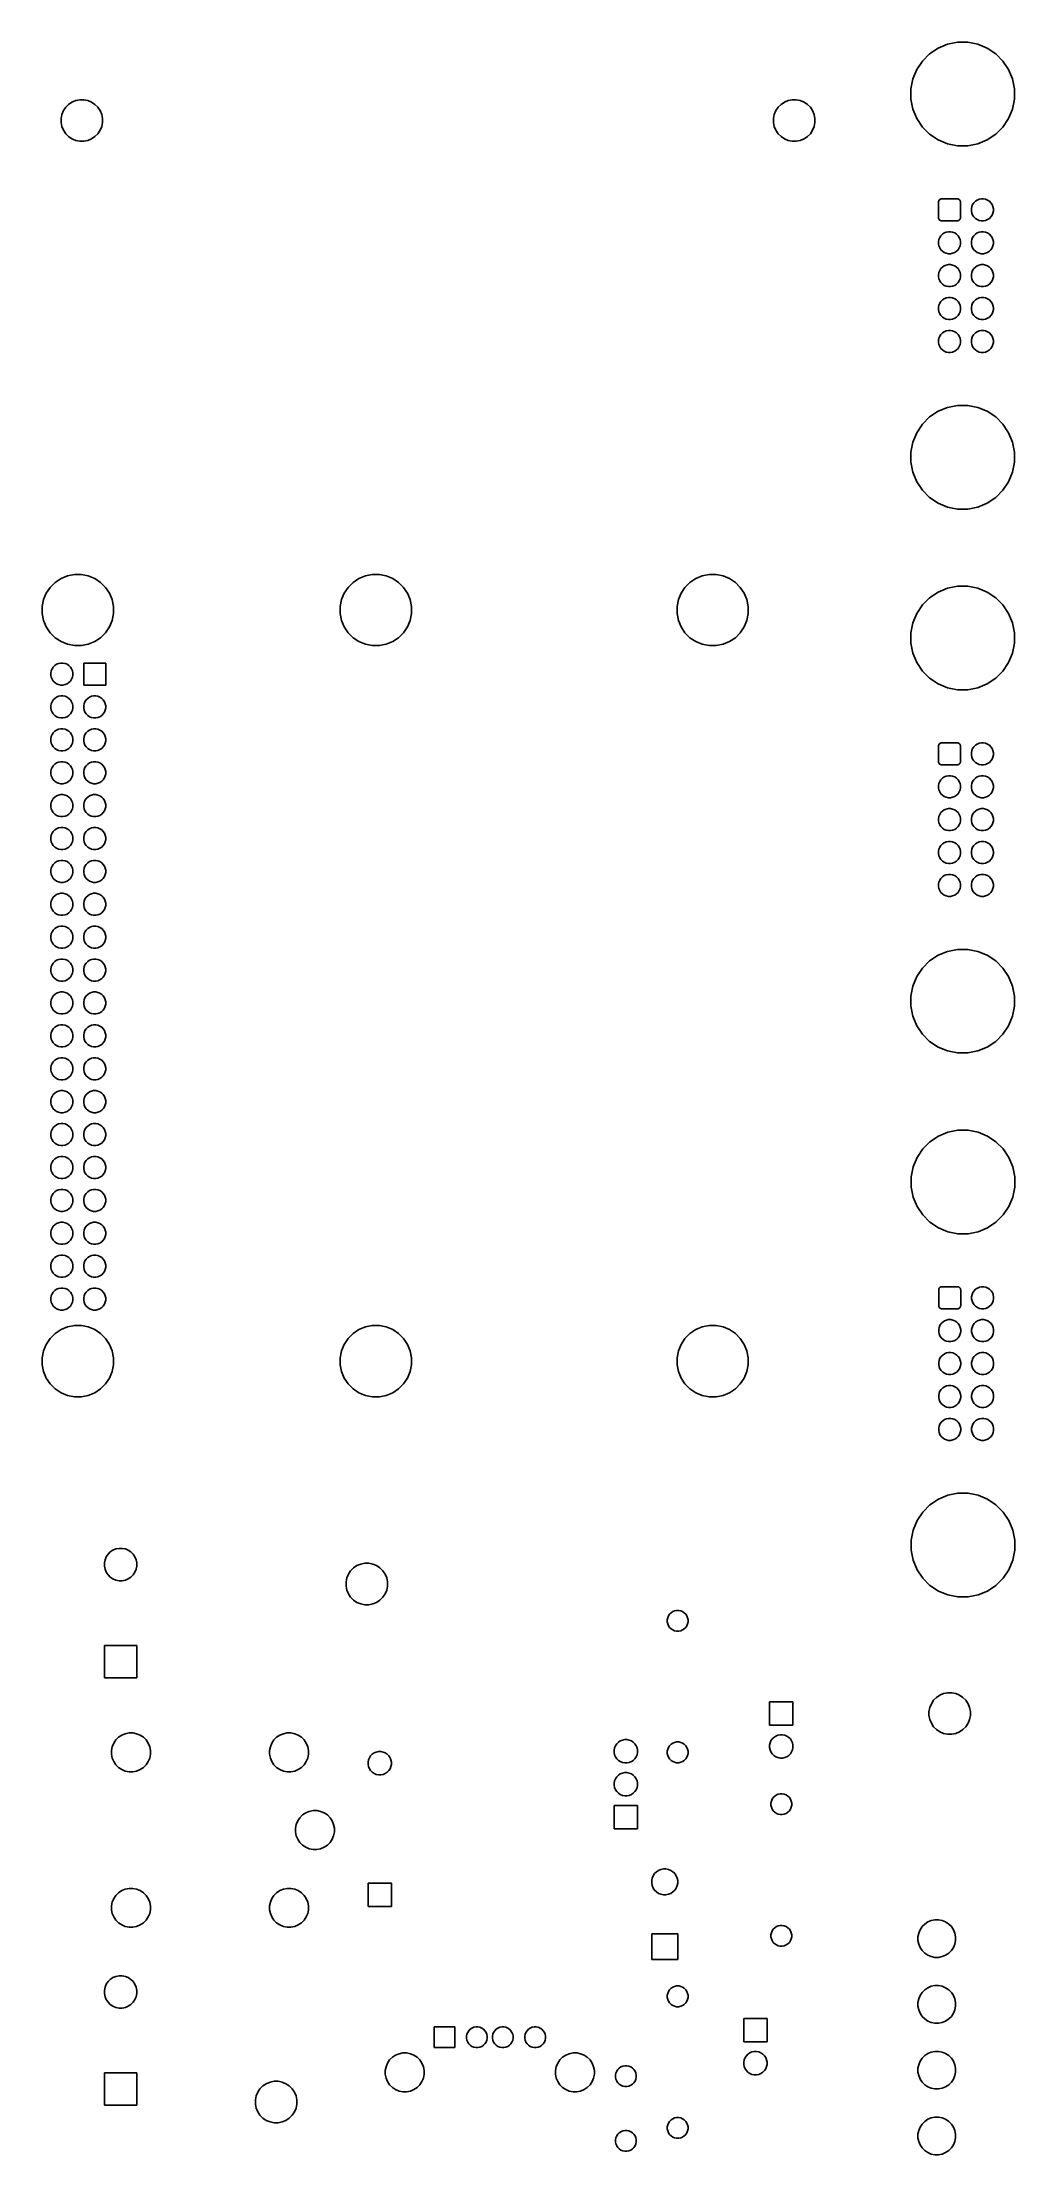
# Model space of a CAD drawing. Extents: x 52 to 127, y -189 to -26.
import ezdxf

# ---------------------------------------------------------------- set-up
doc = ezdxf.new("R2010")
doc.units = 0
doc.layers.add('BLACK', color=7, linetype='CONTINUOUS')

msp = doc.modelspace()

# ---------------------------------------------------------------- linework, layer by layer
at = {"layer": 'BLACK', "linetype": 'CONTINUOUS'}
for p, q in [((121.833, -26.1137), (122.606, -25.96)), ((122.606, -25.96), (123.394, -25.96)), ((123.394, -25.96), (124.167, -26.1137)), ((119.455, -28.0653), (119.893, -27.4101)), ((119.893, -27.4101), (120.45, -26.853)), ((120.45, -26.853), (121.105, -26.4152)), ((121.105, -26.4152), (121.833, -26.1137)), ((124.167, -26.1137), (124.895, -26.4152)), ((124.895, -26.4152), (125.55, -26.853)), ((125.55, -26.853), (126.107, -27.4101)), ((126.107, -27.4101), (126.545, -28.0653)), ((119, -29.566), (119.154, -28.7932)), ((119.154, -28.7932), (119.455, -28.0653)), ((126.545, -28.0653), (126.846, -28.7932)), ((126.846, -28.7932), (127, -29.566)), ((53.5821, -31.2421), (53.7572, -30.9801)), ((53.7572, -30.9801), (53.9801, -30.7572)), ((53.9801, -30.7572), (54.2421, -30.5821)), ((54.2421, -30.5821), (54.5333, -30.4615)), ((54.5333, -30.4615), (54.8424, -30.4)), ((54.8424, -30.4), (55.1576, -30.4)), ((55.1576, -30.4), (55.4667, -30.4615)), ((55.4667, -30.4615), (55.7579, -30.5821)), ((55.7579, -30.5821), (56.0199, -30.7572)), ((56.0199, -30.7572), (56.2428, -30.9801)), ((56.2428, -30.9801), (56.4179, -31.2421)), ((108.582, -31.2421), (108.757, -30.9801)), ((108.757, -30.9801), (108.98, -30.7572)), ((108.98, -30.7572), (109.242, -30.5821)), ((109.242, -30.5821), (109.533, -30.4615)), ((109.533, -30.4615), (109.842, -30.4)), ((109.842, -30.4), (110.158, -30.4)), ((110.158, -30.4), (110.467, -30.4615)), ((110.467, -30.4615), (110.758, -30.5821)), ((110.758, -30.5821), (111.02, -30.7572)), ((111.02, -30.7572), (111.243, -30.9801)), ((111.243, -30.9801), (111.418, -31.2421)), ((119, -30.354), (119, -29.566)), ((119.154, -31.1268), (119, -30.354)), ((127, -30.354), (126.846, -31.1268)), ((127, -29.566), (127, -30.354)), ((53.4, -31.8424), (53.4615, -31.5333)), ((53.4, -32.1576), (53.4, -31.8424)), ((53.4615, -32.4667), (53.4, -32.1576)), ((53.4615, -31.5333), (53.5821, -31.2421)), ((53.5821, -32.7579), (53.4615, -32.4667)), ((56.4179, -31.2421), (56.5385, -31.5333)), ((56.5385, -32.4667), (56.4179, -32.7579)), ((56.5385, -31.5333), (56.6, -31.8424)), ((56.6, -32.1576), (56.5385, -32.4667)), ((56.6, -31.8424), (56.6, -32.1576)), ((108.4, -31.8424), (108.461, -31.5333)), ((108.4, -32.1576), (108.4, -31.8424)), ((108.461, -32.4667), (108.4, -32.1576)), ((108.461, -31.5333), (108.582, -31.2421)), ((108.582, -32.7579), (108.461, -32.4667)), ((111.418, -31.2421), (111.539, -31.5333)), ((111.539, -32.4667), (111.418, -32.7579)), ((111.539, -31.5333), (111.6, -31.8424)), ((111.6, -32.1576), (111.539, -32.4667)), ((111.6, -31.8424), (111.6, -32.1576)), ((119.455, -31.8547), (119.154, -31.1268)), ((119.893, -32.5099), (119.455, -31.8547)), ((120.45, -33.067), (119.893, -32.5099)), ((126.107, -32.5099), (125.55, -33.067)), ((126.545, -31.8547), (126.107, -32.5099)), ((126.846, -31.1268), (126.545, -31.8547)), ((53.7572, -33.0199), (53.5821, -32.7579)), ((53.9801, -33.2428), (53.7572, -33.0199)), ((54.2421, -33.4179), (53.9801, -33.2428)), ((54.5333, -33.5385), (54.2421, -33.4179)), ((54.8424, -33.6), (54.5333, -33.5385)), ((55.1576, -33.6), (54.8424, -33.6)), ((55.4667, -33.5385), (55.1576, -33.6)), ((55.7579, -33.4179), (55.4667, -33.5385)), ((56.0199, -33.2428), (55.7579, -33.4179)), ((56.2428, -33.0199), (56.0199, -33.2428)), ((56.4179, -32.7579), (56.2428, -33.0199)), ((108.757, -33.0199), (108.582, -32.7579)), ((108.98, -33.2428), (108.757, -33.0199)), ((109.242, -33.4179), (108.98, -33.2428)), ((109.533, -33.5385), (109.242, -33.4179)), ((109.842, -33.6), (109.533, -33.5385)), ((110.158, -33.6), (109.842, -33.6)), ((110.467, -33.5385), (110.158, -33.6)), ((110.758, -33.4179), (110.467, -33.5385)), ((111.02, -33.2428), (110.758, -33.4179)), ((111.243, -33.0199), (111.02, -33.2428)), ((111.418, -32.7579), (111.243, -33.0199)), ((121.105, -33.5048), (120.45, -33.067)), ((121.833, -33.8063), (121.105, -33.5048)), ((122.606, -33.96), (121.833, -33.8063)), ((123.394, -33.96), (122.606, -33.96)), ((124.167, -33.8063), (123.394, -33.96)), ((124.895, -33.5048), (124.167, -33.8063)), ((125.55, -33.067), (124.895, -33.5048)), ((121.13, -38.3), (121.135, -38.2512)), ((121.13, -39.5), (121.13, -38.3)), ((121.135, -38.2512), (121.149, -38.2043)), ((121.149, -38.2043), (121.172, -38.1611)), ((121.172, -38.1611), (121.203, -38.1232)), ((121.203, -38.1232), (121.241, -38.0921)), ((121.241, -38.0921), (121.284, -38.069)), ((121.284, -38.069), (121.331, -38.0548)), ((121.331, -38.0548), (121.38, -38.05)), ((121.38, -38.05), (122.58, -38.05)), ((122.58, -38.05), (122.629, -38.0548)), ((122.629, -38.0548), (122.676, -38.069)), ((122.676, -38.069), (122.719, -38.0921)), ((122.719, -38.0921), (122.757, -38.1232)), ((122.757, -38.1232), (122.788, -38.1611)), ((122.788, -38.1611), (122.811, -38.2043)), ((122.811, -38.2043), (122.825, -38.2512)), ((122.825, -38.2512), (122.83, -38.3)), ((122.83, -38.3), (122.83, -39.5)), ((123.67, -38.8163), (123.703, -38.6521)), ((123.67, -38.9837), (123.67, -38.8163)), ((123.703, -39.1479), (123.67, -38.9837)), ((123.703, -38.6521), (123.767, -38.4974)), ((123.767, -38.4974), (123.86, -38.3582)), ((123.86, -38.3582), (123.978, -38.2398)), ((123.978, -38.2398), (124.117, -38.1467)), ((124.117, -38.1467), (124.272, -38.0827)), ((124.272, -38.0827), (124.436, -38.05)), ((124.436, -38.05), (124.604, -38.05)), ((124.604, -38.05), (124.768, -38.0827)), ((124.768, -38.0827), (124.923, -38.1467)), ((124.923, -38.1467), (125.062, -38.2398)), ((125.062, -38.2398), (125.18, -38.3582)), ((125.18, -38.3582), (125.273, -38.4974)), ((125.273, -38.4974), (125.337, -38.6521)), ((125.337, -38.6521), (125.37, -38.8163)), ((125.37, -38.9837), (125.337, -39.1479)), ((125.37, -38.8163), (125.37, -38.9837)), ((121.135, -39.5488), (121.13, -39.5)), ((121.149, -39.5957), (121.135, -39.5488)), ((121.172, -39.6389), (121.149, -39.5957)), ((121.203, -39.6768), (121.172, -39.6389)), ((121.241, -39.7079), (121.203, -39.6768)), ((121.284, -39.731), (121.241, -39.7079)), ((121.331, -39.7452), (121.284, -39.731)), ((121.38, -39.75), (121.331, -39.7452)), ((122.58, -39.75), (121.38, -39.75)), ((121.438, -40.7798), (121.577, -40.6867)), ((121.577, -40.6867), (121.732, -40.6227)), ((121.732, -40.6227), (121.896, -40.59)), ((121.896, -40.59), (122.064, -40.59)), ((122.064, -40.59), (122.228, -40.6227)), ((122.228, -40.6227), (122.383, -40.6867)), ((122.383, -40.6867), (122.522, -40.7798)), ((122.629, -39.7452), (122.58, -39.75)), ((122.676, -39.731), (122.629, -39.7452)), ((122.719, -39.7079), (122.676, -39.731)), ((122.757, -39.6768), (122.719, -39.7079)), ((122.788, -39.6389), (122.757, -39.6768)), ((122.811, -39.5957), (122.788, -39.6389)), ((122.825, -39.5488), (122.811, -39.5957)), ((122.83, -39.5), (122.825, -39.5488)), ((123.767, -39.3026), (123.703, -39.1479)), ((123.86, -39.4418), (123.767, -39.3026)), ((123.978, -39.5602), (123.86, -39.4418)), ((124.117, -39.6533), (123.978, -39.5602)), ((123.978, -40.7798), (124.117, -40.6867)), ((124.272, -39.7173), (124.117, -39.6533)), ((124.117, -40.6867), (124.272, -40.6227)), ((124.436, -39.75), (124.272, -39.7173)), ((124.272, -40.6227), (124.436, -40.59)), ((124.604, -39.75), (124.436, -39.75)), ((124.436, -40.59), (124.604, -40.59)), ((124.768, -39.7173), (124.604, -39.75)), ((124.604, -40.59), (124.768, -40.6227)), ((124.923, -39.6533), (124.768, -39.7173)), ((124.768, -40.6227), (124.923, -40.6867)), ((125.062, -39.5602), (124.923, -39.6533)), ((124.923, -40.6867), (125.062, -40.7798)), ((125.18, -39.4418), (125.062, -39.5602)), ((125.273, -39.3026), (125.18, -39.4418)), ((125.337, -39.1479), (125.273, -39.3026)), ((121.13, -41.3563), (121.163, -41.1921)), ((121.13, -41.5237), (121.13, -41.3563)), ((121.163, -41.6879), (121.13, -41.5237)), ((121.163, -41.1921), (121.227, -41.0374)), ((121.227, -41.8426), (121.163, -41.6879)), ((121.227, -41.0374), (121.32, -40.8982)), ((121.32, -41.9818), (121.227, -41.8426)), ((121.32, -40.8982), (121.438, -40.7798)), ((121.438, -42.1002), (121.32, -41.9818)), ((121.577, -42.1933), (121.438, -42.1002)), ((121.732, -42.2573), (121.577, -42.1933)), ((121.896, -42.29), (121.732, -42.2573)), ((122.064, -42.29), (121.896, -42.29)), ((122.228, -42.2573), (122.064, -42.29)), ((122.383, -42.1933), (122.228, -42.2573)), ((122.522, -42.1002), (122.383, -42.1933)), ((122.522, -40.7798), (122.64, -40.8982)), ((122.64, -41.9818), (122.522, -42.1002)), ((122.64, -40.8982), (122.733, -41.0374)), ((122.733, -41.8426), (122.64, -41.9818)), ((122.733, -41.0374), (122.797, -41.1921)), ((122.797, -41.6879), (122.733, -41.8426)), ((122.797, -41.1921), (122.83, -41.3563)), ((122.83, -41.5237), (122.797, -41.6879)), ((122.83, -41.3563), (122.83, -41.5237)), ((123.67, -41.3563), (123.703, -41.1921)), ((123.67, -41.5237), (123.67, -41.3563)), ((123.703, -41.6879), (123.67, -41.5237)), ((123.703, -41.1921), (123.767, -41.0374)), ((123.767, -41.8426), (123.703, -41.6879)), ((123.767, -41.0374), (123.86, -40.8982)), ((123.86, -41.9818), (123.767, -41.8426)), ((123.86, -40.8982), (123.978, -40.7798)), ((123.978, -42.1002), (123.86, -41.9818)), ((124.117, -42.1933), (123.978, -42.1002)), ((124.272, -42.2573), (124.117, -42.1933)), ((124.436, -42.29), (124.272, -42.2573)), ((124.604, -42.29), (124.436, -42.29)), ((124.768, -42.2573), (124.604, -42.29)), ((124.923, -42.1933), (124.768, -42.2573)), ((125.062, -42.1002), (124.923, -42.1933)), ((125.062, -40.7798), (125.18, -40.8982)), ((125.18, -41.9818), (125.062, -42.1002)), ((125.18, -40.8982), (125.273, -41.0374)), ((125.273, -41.8426), (125.18, -41.9818)), ((125.273, -41.0374), (125.337, -41.1921)), ((125.337, -41.6879), (125.273, -41.8426)), ((125.337, -41.1921), (125.37, -41.3563)), ((125.37, -41.5237), (125.337, -41.6879)), ((125.37, -41.3563), (125.37, -41.5237)), ((121.13, -43.8963), (121.163, -43.7321)), ((121.13, -44.0637), (121.13, -43.8963)), ((121.163, -43.7321), (121.227, -43.5774)), ((121.227, -43.5774), (121.32, -43.4382)), ((121.32, -43.4382), (121.438, -43.3198)), ((121.438, -43.3198), (121.577, -43.2267)), ((121.577, -43.2267), (121.732, -43.1627)), ((121.732, -43.1627), (121.896, -43.13)), ((121.896, -43.13), (122.064, -43.13)), ((122.064, -43.13), (122.228, -43.1627)), ((122.228, -43.1627), (122.383, -43.2267)), ((122.383, -43.2267), (122.522, -43.3198)), ((122.522, -43.3198), (122.64, -43.4382)), ((122.64, -43.4382), (122.733, -43.5774)), ((122.733, -43.5774), (122.797, -43.7321)), ((122.797, -43.7321), (122.83, -43.8963)), ((122.83, -43.8963), (122.83, -44.0637)), ((123.67, -43.8963), (123.703, -43.7321)), ((123.67, -44.0637), (123.67, -43.8963)), ((123.703, -43.7321), (123.767, -43.5774)), ((123.767, -43.5774), (123.86, -43.4382)), ((123.86, -43.4382), (123.978, -43.3198)), ((123.978, -43.3198), (124.117, -43.2267)), ((124.117, -43.2267), (124.272, -43.1627)), ((124.272, -43.1627), (124.436, -43.13)), ((124.436, -43.13), (124.604, -43.13)), ((124.604, -43.13), (124.768, -43.1627)), ((124.768, -43.1627), (124.923, -43.2267)), ((124.923, -43.2267), (125.062, -43.3198)), ((125.062, -43.3198), (125.18, -43.4382)), ((125.18, -43.4382), (125.273, -43.5774)), ((125.273, -43.5774), (125.337, -43.7321)), ((125.337, -43.7321), (125.37, -43.8963)), ((125.37, -43.8963), (125.37, -44.0637)), ((121.163, -44.2279), (121.13, -44.0637)), ((121.227, -44.3826), (121.163, -44.2279)), ((121.32, -44.5218), (121.227, -44.3826)), ((121.438, -44.6402), (121.32, -44.5218)), ((121.577, -44.7333), (121.438, -44.6402)), ((121.732, -44.7973), (121.577, -44.7333)), ((121.896, -44.83), (121.732, -44.7973)), ((121.732, -45.7027), (121.896, -45.67)), ((122.064, -44.83), (121.896, -44.83)), ((121.896, -45.67), (122.064, -45.67)), ((122.228, -44.7973), (122.064, -44.83)), ((122.064, -45.67), (122.228, -45.7027)), ((122.383, -44.7333), (122.228, -44.7973)), ((122.522, -44.6402), (122.383, -44.7333)), ((122.64, -44.5218), (122.522, -44.6402)), ((122.733, -44.3826), (122.64, -44.5218)), ((122.797, -44.2279), (122.733, -44.3826)), ((122.83, -44.0637), (122.797, -44.2279)), ((123.703, -44.2279), (123.67, -44.0637)), ((123.767, -44.3826), (123.703, -44.2279)), ((123.86, -44.5218), (123.767, -44.3826)), ((123.978, -44.6402), (123.86, -44.5218)), ((124.117, -44.7333), (123.978, -44.6402)), ((124.272, -44.7973), (124.117, -44.7333)), ((124.436, -44.83), (124.272, -44.7973)), ((124.272, -45.7027), (124.436, -45.67)), ((124.604, -44.83), (124.436, -44.83)), ((124.436, -45.67), (124.604, -45.67)), ((124.768, -44.7973), (124.604, -44.83)), ((124.604, -45.67), (124.768, -45.7027)), ((124.923, -44.7333), (124.768, -44.7973)), ((125.062, -44.6402), (124.923, -44.7333)), ((125.18, -44.5218), (125.062, -44.6402)), ((125.273, -44.3826), (125.18, -44.5218)), ((125.337, -44.2279), (125.273, -44.3826)), ((125.37, -44.0637), (125.337, -44.2279)), ((121.13, -46.4363), (121.163, -46.2721)), ((121.13, -46.6037), (121.13, -46.4363)), ((121.163, -46.7679), (121.13, -46.6037)), ((121.163, -46.2721), (121.227, -46.1174)), ((121.227, -46.9226), (121.163, -46.7679)), ((121.227, -46.1174), (121.32, -45.9782)), ((121.32, -47.0618), (121.227, -46.9226)), ((121.32, -45.9782), (121.438, -45.8598)), ((121.438, -47.1802), (121.32, -47.0618)), ((121.438, -45.8598), (121.577, -45.7667)), ((121.577, -47.2733), (121.438, -47.1802)), ((121.577, -45.7667), (121.732, -45.7027)), ((121.732, -47.3373), (121.577, -47.2733)), ((122.228, -45.7027), (122.383, -45.7667)), ((122.383, -47.2733), (122.228, -47.3373)), ((122.383, -45.7667), (122.522, -45.8598)), ((122.522, -47.1802), (122.383, -47.2733)), ((122.522, -45.8598), (122.64, -45.9782)), ((122.64, -47.0618), (122.522, -47.1802)), ((122.64, -45.9782), (122.733, -46.1174)), ((122.733, -46.9226), (122.64, -47.0618)), ((122.733, -46.1174), (122.797, -46.2721)), ((122.797, -46.7679), (122.733, -46.9226)), ((122.797, -46.2721), (122.83, -46.4363)), ((122.83, -46.6037), (122.797, -46.7679)), ((122.83, -46.4363), (122.83, -46.6037)), ((123.67, -46.4363), (123.703, -46.2721)), ((123.67, -46.6037), (123.67, -46.4363)), ((123.703, -46.7679), (123.67, -46.6037)), ((123.703, -46.2721), (123.767, -46.1174)), ((123.767, -46.9226), (123.703, -46.7679)), ((123.767, -46.1174), (123.86, -45.9782)), ((123.86, -47.0618), (123.767, -46.9226)), ((123.86, -45.9782), (123.978, -45.8598)), ((123.978, -47.1802), (123.86, -47.0618)), ((123.978, -45.8598), (124.117, -45.7667)), ((124.117, -47.2733), (123.978, -47.1802)), ((124.117, -45.7667), (124.272, -45.7027)), ((124.272, -47.3373), (124.117, -47.2733)), ((124.768, -45.7027), (124.923, -45.7667)), ((124.923, -47.2733), (124.768, -47.3373)), ((124.923, -45.7667), (125.062, -45.8598)), ((125.062, -47.1802), (124.923, -47.2733)), ((125.062, -45.8598), (125.18, -45.9782)), ((125.18, -47.0618), (125.062, -47.1802)), ((125.18, -45.9782), (125.273, -46.1174)), ((125.273, -46.9226), (125.18, -47.0618)), ((125.273, -46.1174), (125.337, -46.2721)), ((125.337, -46.7679), (125.273, -46.9226)), ((125.337, -46.2721), (125.37, -46.4363)), ((125.37, -46.6037), (125.337, -46.7679)), ((125.37, -46.4363), (125.37, -46.6037)), ((121.13, -48.9763), (121.163, -48.8121)), ((121.163, -48.8121), (121.227, -48.6574)), ((121.227, -48.6574), (121.32, -48.5182)), ((121.32, -48.5182), (121.438, -48.3998)), ((121.438, -48.3998), (121.577, -48.3067)), ((121.577, -48.3067), (121.732, -48.2427)), ((121.896, -47.37), (121.732, -47.3373)), ((121.732, -48.2427), (121.896, -48.21)), ((122.064, -47.37), (121.896, -47.37)), ((121.896, -48.21), (122.064, -48.21)), ((122.228, -47.3373), (122.064, -47.37)), ((122.064, -48.21), (122.228, -48.2427)), ((122.228, -48.2427), (122.383, -48.3067)), ((122.383, -48.3067), (122.522, -48.3998)), ((122.522, -48.3998), (122.64, -48.5182)), ((122.64, -48.5182), (122.733, -48.6574)), ((122.733, -48.6574), (122.797, -48.8121)), ((122.797, -48.8121), (122.83, -48.9763)), ((123.67, -48.9763), (123.703, -48.8121)), ((123.703, -48.8121), (123.767, -48.6574)), ((123.767, -48.6574), (123.86, -48.5182)), ((123.86, -48.5182), (123.978, -48.3998)), ((123.978, -48.3998), (124.117, -48.3067)), ((124.117, -48.3067), (124.272, -48.2427)), ((124.436, -47.37), (124.272, -47.3373)), ((124.272, -48.2427), (124.436, -48.21)), ((124.604, -47.37), (124.436, -47.37)), ((124.436, -48.21), (124.604, -48.21)), ((124.768, -47.3373), (124.604, -47.37)), ((124.604, -48.21), (124.768, -48.2427)), ((124.768, -48.2427), (124.923, -48.3067)), ((124.923, -48.3067), (125.062, -48.3998)), ((125.062, -48.3998), (125.18, -48.5182)), ((125.18, -48.5182), (125.273, -48.6574)), ((125.273, -48.6574), (125.337, -48.8121)), ((125.337, -48.8121), (125.37, -48.9763)), ((121.13, -49.1437), (121.13, -48.9763)), ((121.163, -49.3079), (121.13, -49.1437)), ((121.227, -49.4626), (121.163, -49.3079)), ((121.32, -49.6018), (121.227, -49.4626)), ((121.438, -49.7202), (121.32, -49.6018)), ((121.577, -49.8133), (121.438, -49.7202)), ((121.732, -49.8773), (121.577, -49.8133)), ((121.896, -49.91), (121.732, -49.8773)), ((122.064, -49.91), (121.896, -49.91)), ((122.228, -49.8773), (122.064, -49.91)), ((122.383, -49.8133), (122.228, -49.8773)), ((122.522, -49.7202), (122.383, -49.8133)), ((122.64, -49.6018), (122.522, -49.7202)), ((122.733, -49.4626), (122.64, -49.6018)), ((122.797, -49.3079), (122.733, -49.4626)), ((122.83, -49.1437), (122.797, -49.3079)), ((122.83, -48.9763), (122.83, -49.1437)), ((123.67, -49.1437), (123.67, -48.9763)), ((123.703, -49.3079), (123.67, -49.1437)), ((123.767, -49.4626), (123.703, -49.3079)), ((123.86, -49.6018), (123.767, -49.4626)), ((123.978, -49.7202), (123.86, -49.6018)), ((124.117, -49.8133), (123.978, -49.7202)), ((124.272, -49.8773), (124.117, -49.8133)), ((124.436, -49.91), (124.272, -49.8773)), ((124.604, -49.91), (124.436, -49.91)), ((124.768, -49.8773), (124.604, -49.91)), ((124.923, -49.8133), (124.768, -49.8773)), ((125.062, -49.7202), (124.923, -49.8133)), ((125.18, -49.6018), (125.062, -49.7202)), ((125.273, -49.4626), (125.18, -49.6018)), ((125.337, -49.3079), (125.273, -49.4626)), ((125.37, -49.1437), (125.337, -49.3079)), ((125.37, -48.9763), (125.37, -49.1437)), ((119.455, -56.1053), (119.893, -55.4501)), ((119.893, -55.4501), (120.45, -54.893)), ((120.45, -54.893), (121.105, -54.4552)), ((121.105, -54.4552), (121.833, -54.1537)), ((121.833, -54.1537), (122.606, -54)), ((122.606, -54), (123.394, -54)), ((123.394, -54), (124.167, -54.1537)), ((124.167, -54.1537), (124.895, -54.4552)), ((124.895, -54.4552), (125.55, -54.893)), ((125.55, -54.893), (126.107, -55.4501)), ((126.107, -55.4501), (126.545, -56.1053)), ((119, -57.606), (119.154, -56.8332)), ((119.154, -56.8332), (119.455, -56.1053)), ((126.545, -56.1053), (126.846, -56.8332)), ((126.846, -56.8332), (127, -57.606)), ((119, -58.394), (119, -57.606)), ((119.154, -59.1668), (119, -58.394)), ((127, -58.394), (126.846, -59.1668)), ((127, -57.606), (127, -58.394)), ((119.455, -59.8947), (119.154, -59.1668)), ((119.893, -60.5499), (119.455, -59.8947)), ((126.545, -59.8947), (126.107, -60.5499)), ((126.846, -59.1668), (126.545, -59.8947)), ((120.45, -61.107), (119.893, -60.5499)), ((121.105, -61.5448), (120.45, -61.107)), ((121.833, -61.8463), (121.105, -61.5448)), ((122.606, -62), (121.833, -61.8463)), ((124.167, -61.8463), (123.394, -62)), ((124.895, -61.5448), (124.167, -61.8463)), ((125.55, -61.107), (124.895, -61.5448)), ((126.107, -60.5499), (125.55, -61.107)), ((123.394, -62), (122.606, -62)), ((52.0557, -68.9979), (52.263, -68.4974)), ((52.263, -68.4974), (52.5639, -68.047)), ((52.5639, -68.047), (52.947, -67.6639)), ((52.947, -67.6639), (53.3974, -67.363)), ((53.3974, -67.363), (53.8979, -67.1557)), ((53.8979, -67.1557), (54.4291, -67.05)), ((54.4291, -67.05), (54.9709, -67.05)), ((54.9709, -67.05), (55.5021, -67.1557)), ((55.5021, -67.1557), (56.0026, -67.363)), ((56.0026, -67.363), (56.453, -67.6639)), ((56.453, -67.6639), (56.8361, -68.047)), ((56.8361, -68.047), (57.137, -68.4974)), ((57.137, -68.4974), (57.3443, -68.9979)), ((75.0557, -68.9979), (75.263, -68.4974)), ((75.263, -68.4974), (75.5639, -68.047)), ((75.5639, -68.047), (75.947, -67.6639)), ((75.947, -67.6639), (76.3974, -67.363)), ((76.3974, -67.363), (76.8979, -67.1557)), ((76.8979, -67.1557), (77.4291, -67.05)), ((77.4291, -67.05), (77.9709, -67.05)), ((77.9709, -67.05), (78.5021, -67.1557)), ((78.5021, -67.1557), (79.0026, -67.363)), ((79.0026, -67.363), (79.453, -67.6639)), ((79.453, -67.6639), (79.8361, -68.047)), ((79.8361, -68.047), (80.137, -68.4974)), ((80.137, -68.4974), (80.3443, -68.9979)), ((101.056, -68.9979), (101.263, -68.4974)), ((101.263, -68.4974), (101.564, -68.047)), ((101.564, -68.047), (101.947, -67.6639)), ((101.947, -67.6639), (102.397, -67.363)), ((102.397, -67.363), (102.898, -67.1557)), ((102.898, -67.1557), (103.429, -67.05)), ((103.429, -67.05), (103.971, -67.05)), ((103.971, -67.05), (104.502, -67.1557)), ((104.502, -67.1557), (105.003, -67.363)), ((105.003, -67.363), (105.453, -67.6639)), ((105.453, -67.6639), (105.836, -68.047)), ((105.836, -68.047), (106.137, -68.4974)), ((106.137, -68.4974), (106.344, -68.9979)), ((120.45, -68.853), (121.105, -68.4152)), ((121.105, -68.4152), (121.833, -68.1137)), ((121.833, -68.1137), (122.606, -67.96)), ((122.606, -67.96), (123.394, -67.96)), ((123.394, -67.96), (124.167, -68.1137)), ((124.167, -68.1137), (124.895, -68.4152)), ((124.895, -68.4152), (125.55, -68.853)), ((51.95, -69.5291), (52.0557, -68.9979)), ((51.95, -70.0709), (51.95, -69.5291)), ((52.0557, -70.6021), (51.95, -70.0709)), ((57.3443, -68.9979), (57.45, -69.5291)), ((57.45, -70.0709), (57.3443, -70.6021)), ((57.45, -69.5291), (57.45, -70.0709)), ((74.95, -69.5291), (75.0557, -68.9979)), ((74.95, -70.0709), (74.95, -69.5291)), ((75.0557, -70.6021), (74.95, -70.0709)), ((80.3443, -68.9979), (80.45, -69.5291)), ((80.45, -70.0709), (80.3443, -70.6021)), ((80.45, -69.5291), (80.45, -70.0709)), ((100.95, -69.5291), (101.056, -68.9979)), ((100.95, -70.0709), (100.95, -69.5291)), ((101.056, -70.6021), (100.95, -70.0709)), ((106.344, -68.9979), (106.45, -69.5291)), ((106.45, -70.0709), (106.344, -70.6021)), ((106.45, -69.5291), (106.45, -70.0709)), ((119.154, -70.7932), (119.455, -70.0653)), ((119.455, -70.0653), (119.893, -69.4101)), ((119.893, -69.4101), (120.45, -68.853)), ((125.55, -68.853), (126.107, -69.4101)), ((126.107, -69.4101), (126.545, -70.0653)), ((126.545, -70.0653), (126.846, -70.7932)), ((52.263, -71.1026), (52.0557, -70.6021)), ((52.5639, -71.553), (52.263, -71.1026)), ((52.947, -71.9361), (52.5639, -71.553)), ((56.8361, -71.553), (56.453, -71.9361)), ((57.137, -71.1026), (56.8361, -71.553)), ((57.3443, -70.6021), (57.137, -71.1026)), ((75.263, -71.1026), (75.0557, -70.6021)), ((75.5639, -71.553), (75.263, -71.1026)), ((75.947, -71.9361), (75.5639, -71.553)), ((79.8361, -71.553), (79.453, -71.9361)), ((80.137, -71.1026), (79.8361, -71.553)), ((80.3443, -70.6021), (80.137, -71.1026)), ((101.263, -71.1026), (101.056, -70.6021)), ((101.564, -71.553), (101.263, -71.1026)), ((101.947, -71.9361), (101.564, -71.553)), ((105.836, -71.553), (105.453, -71.9361)), ((106.137, -71.1026), (105.836, -71.553)), ((106.344, -70.6021), (106.137, -71.1026)), ((119, -71.566), (119.154, -70.7932)), ((119, -72.354), (119, -71.566)), ((126.846, -70.7932), (127, -71.566)), ((127, -71.566), (127, -72.354)), ((53.3974, -72.237), (52.947, -71.9361)), ((53.8979, -72.4443), (53.3974, -72.237)), ((54.4291, -72.55), (53.8979, -72.4443)), ((54.9709, -72.55), (54.4291, -72.55)), ((55.5021, -72.4443), (54.9709, -72.55)), ((56.0026, -72.237), (55.5021, -72.4443)), ((56.453, -71.9361), (56.0026, -72.237)), ((76.3974, -72.237), (75.947, -71.9361)), ((76.8979, -72.4443), (76.3974, -72.237)), ((77.4291, -72.55), (76.8979, -72.4443)), ((77.9709, -72.55), (77.4291, -72.55)), ((78.5021, -72.4443), (77.9709, -72.55)), ((79.0026, -72.237), (78.5021, -72.4443)), ((79.453, -71.9361), (79.0026, -72.237)), ((102.397, -72.237), (101.947, -71.9361)), ((102.898, -72.4443), (102.397, -72.237)), ((103.429, -72.55), (102.898, -72.4443)), ((103.971, -72.55), (103.429, -72.55)), ((104.502, -72.4443), (103.971, -72.55)), ((105.003, -72.237), (104.502, -72.4443)), ((105.453, -71.9361), (105.003, -72.237)), ((119.154, -73.1268), (119, -72.354)), ((119.455, -73.8547), (119.154, -73.1268)), ((126.846, -73.1268), (126.545, -73.8547)), ((127, -72.354), (126.846, -73.1268)), ((52.61, -74.6563), (52.6427, -74.4921)), ((52.61, -74.8237), (52.61, -74.6563)), ((52.6427, -74.9879), (52.61, -74.8237)), ((52.6427, -74.4921), (52.7067, -74.3374)), ((52.7067, -75.1426), (52.6427, -74.9879)), ((52.7067, -74.3374), (52.7998, -74.1982)), ((52.7998, -74.1982), (52.9182, -74.0798)), ((52.9182, -74.0798), (53.0574, -73.9867)), ((53.0574, -73.9867), (53.2121, -73.9227)), ((53.2121, -73.9227), (53.3763, -73.89)), ((53.3763, -73.89), (53.5437, -73.89)), ((53.5437, -73.89), (53.7079, -73.9227)), ((53.7079, -73.9227), (53.8626, -73.9867)), ((53.8626, -73.9867), (54.0018, -74.0798)), ((54.0018, -74.0798), (54.1202, -74.1982)), ((54.1202, -74.1982), (54.2133, -74.3374)), ((54.2133, -74.3374), (54.2773, -74.4921)), ((54.2773, -74.9879), (54.2133, -75.1426)), ((54.2773, -74.4921), (54.31, -74.6563)), ((54.31, -74.8237), (54.2773, -74.9879)), ((54.31, -74.6563), (54.31, -74.8237)), ((55.15, -75.59), (55.15, -73.89)), ((55.15, -73.89), (56.85, -73.89)), ((56.85, -73.89), (56.85, -75.59)), ((119.893, -74.5099), (119.455, -73.8547)), ((120.45, -75.067), (119.893, -74.5099)), ((126.107, -74.5099), (125.55, -75.067)), ((126.545, -73.8547), (126.107, -74.5099)), ((52.7998, -75.2818), (52.7067, -75.1426)), ((52.9182, -75.4002), (52.7998, -75.2818)), ((52.7998, -76.7382), (52.9182, -76.6198)), ((53.0574, -75.4933), (52.9182, -75.4002)), ((52.9182, -76.6198), (53.0574, -76.5267)), ((53.2121, -75.5573), (53.0574, -75.4933)), ((53.0574, -76.5267), (53.2121, -76.4627)), ((53.3763, -75.59), (53.2121, -75.5573)), ((53.2121, -76.4627), (53.3763, -76.43)), ((53.5437, -75.59), (53.3763, -75.59)), ((53.3763, -76.43), (53.5437, -76.43)), ((53.7079, -75.5573), (53.5437, -75.59)), ((53.5437, -76.43), (53.7079, -76.4627)), ((53.8626, -75.4933), (53.7079, -75.5573)), ((53.7079, -76.4627), (53.8626, -76.5267)), ((54.0018, -75.4002), (53.8626, -75.4933)), ((53.8626, -76.5267), (54.0018, -76.6198)), ((54.1202, -75.2818), (54.0018, -75.4002)), ((54.0018, -76.6198), (54.1202, -76.7382)), ((54.2133, -75.1426), (54.1202, -75.2818)), ((56.85, -75.59), (55.15, -75.59)), ((55.3398, -76.7382), (55.4582, -76.6198)), ((55.4582, -76.6198), (55.5974, -76.5267)), ((55.5974, -76.5267), (55.7521, -76.4627)), ((55.7521, -76.4627), (55.9163, -76.43)), ((55.9163, -76.43), (56.0837, -76.43)), ((56.0837, -76.43), (56.2479, -76.4627)), ((56.2479, -76.4627), (56.4026, -76.5267)), ((56.4026, -76.5267), (56.5418, -76.6198)), ((56.5418, -76.6198), (56.6602, -76.7382)), ((121.105, -75.5048), (120.45, -75.067)), ((121.833, -75.8063), (121.105, -75.5048)), ((122.606, -75.96), (121.833, -75.8063)), ((123.394, -75.96), (122.606, -75.96)), ((124.167, -75.8063), (123.394, -75.96)), ((124.895, -75.5048), (124.167, -75.8063)), ((125.55, -75.067), (124.895, -75.5048)), ((52.61, -77.1963), (52.6427, -77.0321)), ((52.61, -77.3637), (52.61, -77.1963)), ((52.6427, -77.5279), (52.61, -77.3637)), ((52.6427, -77.0321), (52.7067, -76.8774)), ((52.7067, -77.6826), (52.6427, -77.5279)), ((52.7067, -76.8774), (52.7998, -76.7382)), ((52.7998, -77.8218), (52.7067, -77.6826)), ((52.9182, -77.9402), (52.7998, -77.8218)), ((53.0574, -78.0333), (52.9182, -77.9402)), ((53.2121, -78.0973), (53.0574, -78.0333)), ((53.3763, -78.13), (53.2121, -78.0973)), ((53.5437, -78.13), (53.3763, -78.13)), ((53.7079, -78.0973), (53.5437, -78.13)), ((53.8626, -78.0333), (53.7079, -78.0973)), ((54.0018, -77.9402), (53.8626, -78.0333)), ((54.1202, -77.8218), (54.0018, -77.9402)), ((54.1202, -76.7382), (54.2133, -76.8774)), ((54.2133, -77.6826), (54.1202, -77.8218)), ((54.2133, -76.8774), (54.2773, -77.0321)), ((54.2773, -77.5279), (54.2133, -77.6826)), ((54.2773, -77.0321), (54.31, -77.1963)), ((54.31, -77.3637), (54.2773, -77.5279)), ((54.31, -77.1963), (54.31, -77.3637)), ((55.15, -77.1963), (55.1827, -77.0321)), ((55.15, -77.3637), (55.15, -77.1963)), ((55.1827, -77.5279), (55.15, -77.3637)), ((55.1827, -77.0321), (55.2467, -76.8774)), ((55.2467, -77.6826), (55.1827, -77.5279)), ((55.2467, -76.8774), (55.3398, -76.7382)), ((55.3398, -77.8218), (55.2467, -77.6826)), ((55.4582, -77.9402), (55.3398, -77.8218)), ((55.5974, -78.0333), (55.4582, -77.9402)), ((55.7521, -78.0973), (55.5974, -78.0333)), ((55.9163, -78.13), (55.7521, -78.0973)), ((56.0837, -78.13), (55.9163, -78.13)), ((56.2479, -78.0973), (56.0837, -78.13)), ((56.4026, -78.0333), (56.2479, -78.0973)), ((56.5418, -77.9402), (56.4026, -78.0333)), ((56.6602, -77.8218), (56.5418, -77.9402)), ((56.6602, -76.7382), (56.7533, -76.8774)), ((56.7533, -77.6826), (56.6602, -77.8218)), ((56.7533, -76.8774), (56.8173, -77.0321)), ((56.8173, -77.5279), (56.7533, -77.6826)), ((56.8173, -77.0321), (56.85, -77.1963)), ((56.85, -77.3637), (56.8173, -77.5279)), ((56.85, -77.1963), (56.85, -77.3637)), ((52.61, -79.7363), (52.6427, -79.5721)), ((52.61, -79.9037), (52.61, -79.7363)), ((52.6427, -80.0679), (52.61, -79.9037)), ((52.6427, -79.5721), (52.7067, -79.4174)), ((52.7067, -79.4174), (52.7998, -79.2782)), ((52.7998, -79.2782), (52.9182, -79.1598)), ((52.9182, -79.1598), (53.0574, -79.0667)), ((53.0574, -79.0667), (53.2121, -79.0027)), ((53.2121, -79.0027), (53.3763, -78.97)), ((53.3763, -78.97), (53.5437, -78.97)), ((53.5437, -78.97), (53.7079, -79.0027)), ((53.7079, -79.0027), (53.8626, -79.0667)), ((53.8626, -79.0667), (54.0018, -79.1598)), ((54.0018, -79.1598), (54.1202, -79.2782)), ((54.1202, -79.2782), (54.2133, -79.4174)), ((54.2133, -79.4174), (54.2773, -79.5721)), ((54.2773, -79.5721), (54.31, -79.7363)), ((54.31, -79.9037), (54.2773, -80.0679)), ((54.31, -79.7363), (54.31, -79.9037)), ((55.15, -79.7363), (55.1827, -79.5721)), ((55.15, -79.9037), (55.15, -79.7363)), ((55.1827, -80.0679), (55.15, -79.9037)), ((55.1827, -79.5721), (55.2467, -79.4174)), ((55.2467, -79.4174), (55.3398, -79.2782)), ((55.3398, -79.2782), (55.4582, -79.1598)), ((55.4582, -79.1598), (55.5974, -79.0667)), ((55.5974, -79.0667), (55.7521, -79.0027)), ((55.7521, -79.0027), (55.9163, -78.97)), ((55.9163, -78.97), (56.0837, -78.97)), ((56.0837, -78.97), (56.2479, -79.0027)), ((56.2479, -79.0027), (56.4026, -79.0667)), ((56.4026, -79.0667), (56.5418, -79.1598)), ((56.5418, -79.1598), (56.6602, -79.2782)), ((56.6602, -79.2782), (56.7533, -79.4174)), ((56.7533, -79.4174), (56.8173, -79.5721)), ((56.8173, -79.5721), (56.85, -79.7363)), ((56.85, -79.9037), (56.8173, -80.0679)), ((56.85, -79.7363), (56.85, -79.9037)), ((52.7067, -80.2226), (52.6427, -80.0679)), ((52.7998, -80.3618), (52.7067, -80.2226)), ((52.9182, -80.4802), (52.7998, -80.3618)), ((53.0574, -80.5733), (52.9182, -80.4802)), ((53.2121, -80.6373), (53.0574, -80.5733)), ((53.0574, -81.6067), (53.2121, -81.5427)), ((53.3763, -80.67), (53.2121, -80.6373)), ((53.2121, -81.5427), (53.3763, -81.51)), ((53.5437, -80.67), (53.3763, -80.67)), ((53.3763, -81.51), (53.5437, -81.51)), ((53.7079, -80.6373), (53.5437, -80.67)), ((53.5437, -81.51), (53.7079, -81.5427)), ((53.8626, -80.5733), (53.7079, -80.6373)), ((53.7079, -81.5427), (53.8626, -81.6067)), ((54.0018, -80.4802), (53.8626, -80.5733)), ((54.1202, -80.3618), (54.0018, -80.4802)), ((54.2133, -80.2226), (54.1202, -80.3618)), ((54.2773, -80.0679), (54.2133, -80.2226)), ((55.2467, -80.2226), (55.1827, -80.0679)), ((55.3398, -80.3618), (55.2467, -80.2226)), ((55.4582, -80.4802), (55.3398, -80.3618)), ((55.5974, -80.5733), (55.4582, -80.4802)), ((55.7521, -80.6373), (55.5974, -80.5733)), ((55.5974, -81.6067), (55.7521, -81.5427)), ((55.9163, -80.67), (55.7521, -80.6373)), ((55.7521, -81.5427), (55.9163, -81.51)), ((56.0837, -80.67), (55.9163, -80.67)), ((55.9163, -81.51), (56.0837, -81.51)), ((56.2479, -80.6373), (56.0837, -80.67)), ((56.0837, -81.51), (56.2479, -81.5427)), ((56.4026, -80.5733), (56.2479, -80.6373)), ((56.2479, -81.5427), (56.4026, -81.6067)), ((56.5418, -80.4802), (56.4026, -80.5733)), ((56.6602, -80.3618), (56.5418, -80.4802)), ((56.7533, -80.2226), (56.6602, -80.3618)), ((56.8173, -80.0679), (56.7533, -80.2226)), ((121.13, -80.3), (121.135, -80.2512)), ((121.13, -81.5), (121.13, -80.3)), ((121.135, -81.5488), (121.13, -81.5)), ((121.135, -80.2512), (121.149, -80.2043)), ((121.149, -81.5957), (121.135, -81.5488)), ((121.149, -80.2043), (121.172, -80.1611)), ((121.172, -80.1611), (121.203, -80.1232)), ((121.203, -80.1232), (121.241, -80.0921)), ((121.241, -80.0921), (121.284, -80.069)), ((121.284, -80.069), (121.331, -80.0548)), ((121.331, -80.0548), (121.38, -80.05)), ((121.38, -80.05), (122.58, -80.05)), ((122.58, -80.05), (122.629, -80.0548)), ((122.629, -80.0548), (122.676, -80.069)), ((122.676, -80.069), (122.719, -80.0921)), ((122.719, -80.0921), (122.757, -80.1232)), ((122.757, -80.1232), (122.788, -80.1611)), ((122.788, -80.1611), (122.811, -80.2043)), ((122.811, -80.2043), (122.825, -80.2512)), ((122.825, -81.5488), (122.811, -81.5957)), ((122.825, -80.2512), (122.83, -80.3)), ((122.83, -81.5), (122.825, -81.5488)), ((122.83, -80.3), (122.83, -81.5)), ((123.67, -80.8163), (123.703, -80.6521)), ((123.67, -80.9837), (123.67, -80.8163)), ((123.703, -81.1479), (123.67, -80.9837)), ((123.703, -80.6521), (123.767, -80.4974)), ((123.767, -81.3026), (123.703, -81.1479)), ((123.767, -80.4974), (123.86, -80.3582)), ((123.86, -81.4418), (123.767, -81.3026)), ((123.86, -80.3582), (123.978, -80.2398)), ((123.978, -81.5602), (123.86, -81.4418)), ((123.978, -80.2398), (124.117, -80.1467)), ((124.117, -80.1467), (124.272, -80.0827)), ((124.272, -80.0827), (124.436, -80.05)), ((124.436, -80.05), (124.604, -80.05)), ((124.604, -80.05), (124.768, -80.0827)), ((124.768, -80.0827), (124.923, -80.1467)), ((124.923, -80.1467), (125.062, -80.2398)), ((125.062, -80.2398), (125.18, -80.3582)), ((125.18, -81.4418), (125.062, -81.5602)), ((125.18, -80.3582), (125.273, -80.4974)), ((125.273, -81.3026), (125.18, -81.4418)), ((125.273, -80.4974), (125.337, -80.6521)), ((125.337, -81.1479), (125.273, -81.3026)), ((125.337, -80.6521), (125.37, -80.8163)), ((125.37, -80.9837), (125.337, -81.1479)), ((125.37, -80.8163), (125.37, -80.9837)), ((52.61, -82.2763), (52.6427, -82.1121)), ((52.61, -82.4437), (52.61, -82.2763)), ((52.6427, -82.6079), (52.61, -82.4437)), ((52.6427, -82.1121), (52.7067, -81.9574)), ((52.7067, -82.7626), (52.6427, -82.6079)), ((52.7067, -81.9574), (52.7998, -81.8182)), ((52.7998, -82.9018), (52.7067, -82.7626)), ((52.7998, -81.8182), (52.9182, -81.6998)), ((52.9182, -83.0202), (52.7998, -82.9018)), ((52.9182, -81.6998), (53.0574, -81.6067)), ((53.0574, -83.1133), (52.9182, -83.0202)), ((53.2121, -83.1773), (53.0574, -83.1133)), ((53.3763, -83.21), (53.2121, -83.1773)), ((53.7079, -83.1773), (53.5437, -83.21)), ((53.8626, -83.1133), (53.7079, -83.1773)), ((53.8626, -81.6067), (54.0018, -81.6998)), ((54.0018, -83.0202), (53.8626, -83.1133)), ((54.0018, -81.6998), (54.1202, -81.8182)), ((54.1202, -82.9018), (54.0018, -83.0202)), ((54.1202, -81.8182), (54.2133, -81.9574)), ((54.2133, -82.7626), (54.1202, -82.9018)), ((54.2133, -81.9574), (54.2773, -82.1121)), ((54.2773, -82.6079), (54.2133, -82.7626)), ((54.2773, -82.1121), (54.31, -82.2763)), ((54.31, -82.4437), (54.2773, -82.6079)), ((54.31, -82.2763), (54.31, -82.4437)), ((55.15, -82.2763), (55.1827, -82.1121)), ((55.15, -82.4437), (55.15, -82.2763)), ((55.1827, -82.6079), (55.15, -82.4437)), ((55.1827, -82.1121), (55.2467, -81.9574)), ((55.2467, -82.7626), (55.1827, -82.6079)), ((55.2467, -81.9574), (55.3398, -81.8182)), ((55.3398, -82.9018), (55.2467, -82.7626)), ((55.3398, -81.8182), (55.4582, -81.6998)), ((55.4582, -83.0202), (55.3398, -82.9018)), ((55.4582, -81.6998), (55.5974, -81.6067)), ((55.5974, -83.1133), (55.4582, -83.0202)), ((55.7521, -83.1773), (55.5974, -83.1133)), ((55.9163, -83.21), (55.7521, -83.1773)), ((56.2479, -83.1773), (56.0837, -83.21)), ((56.4026, -83.1133), (56.2479, -83.1773)), ((56.4026, -81.6067), (56.5418, -81.6998)), ((56.5418, -83.0202), (56.4026, -83.1133)), ((56.5418, -81.6998), (56.6602, -81.8182)), ((56.6602, -82.9018), (56.5418, -83.0202)), ((56.6602, -81.8182), (56.7533, -81.9574)), ((56.7533, -82.7626), (56.6602, -82.9018)), ((56.7533, -81.9574), (56.8173, -82.1121)), ((56.8173, -82.6079), (56.7533, -82.7626)), ((56.8173, -82.1121), (56.85, -82.2763)), ((56.85, -82.4437), (56.8173, -82.6079)), ((56.85, -82.2763), (56.85, -82.4437)), ((121.172, -81.6389), (121.149, -81.5957)), ((121.163, -83.1921), (121.227, -83.0374)), ((121.203, -81.6768), (121.172, -81.6389)), ((121.241, -81.7079), (121.203, -81.6768)), ((121.227, -83.0374), (121.32, -82.8982)), ((121.284, -81.731), (121.241, -81.7079)), ((121.331, -81.7452), (121.284, -81.731)), ((121.32, -82.8982), (121.438, -82.7798)), ((121.38, -81.75), (121.331, -81.7452)), ((122.58, -81.75), (121.38, -81.75)), ((121.438, -82.7798), (121.577, -82.6867)), ((121.577, -82.6867), (121.732, -82.6227)), ((121.732, -82.6227), (121.896, -82.59)), ((121.896, -82.59), (122.064, -82.59)), ((122.064, -82.59), (122.228, -82.6227)), ((122.228, -82.6227), (122.383, -82.6867)), ((122.383, -82.6867), (122.522, -82.7798)), ((122.522, -82.7798), (122.64, -82.8982)), ((122.629, -81.7452), (122.58, -81.75)), ((122.676, -81.731), (122.629, -81.7452)), ((122.64, -82.8982), (122.733, -83.0374)), ((122.719, -81.7079), (122.676, -81.731)), ((122.757, -81.6768), (122.719, -81.7079)), ((122.733, -83.0374), (122.797, -83.1921)), ((122.788, -81.6389), (122.757, -81.6768)), ((122.811, -81.5957), (122.788, -81.6389)), ((123.703, -83.1921), (123.767, -83.0374)), ((123.767, -83.0374), (123.86, -82.8982)), ((123.86, -82.8982), (123.978, -82.7798)), ((124.117, -81.6533), (123.978, -81.5602)), ((123.978, -82.7798), (124.117, -82.6867)), ((124.272, -81.7173), (124.117, -81.6533)), ((124.117, -82.6867), (124.272, -82.6227)), ((124.436, -81.75), (124.272, -81.7173)), ((124.272, -82.6227), (124.436, -82.59)), ((124.604, -81.75), (124.436, -81.75)), ((124.436, -82.59), (124.604, -82.59)), ((124.768, -81.7173), (124.604, -81.75)), ((124.604, -82.59), (124.768, -82.6227)), ((124.923, -81.6533), (124.768, -81.7173)), ((124.768, -82.6227), (124.923, -82.6867)), ((125.062, -81.5602), (124.923, -81.6533)), ((124.923, -82.6867), (125.062, -82.7798)), ((125.062, -82.7798), (125.18, -82.8982)), ((125.18, -82.8982), (125.273, -83.0374)), ((125.273, -83.0374), (125.337, -83.1921)), ((52.61, -84.8163), (52.6427, -84.6521)), ((52.61, -84.9837), (52.61, -84.8163)), ((52.6427, -84.6521), (52.7067, -84.4974)), ((52.7067, -84.4974), (52.7998, -84.3582)), ((52.7998, -84.3582), (52.9182, -84.2398)), ((52.9182, -84.2398), (53.0574, -84.1467)), ((53.0574, -84.1467), (53.2121, -84.0827)), ((53.2121, -84.0827), (53.3763, -84.05)), ((53.5437, -83.21), (53.3763, -83.21)), ((53.3763, -84.05), (53.5437, -84.05)), ((53.5437, -84.05), (53.7079, -84.0827)), ((53.7079, -84.0827), (53.8626, -84.1467)), ((53.8626, -84.1467), (54.0018, -84.2398)), ((54.0018, -84.2398), (54.1202, -84.3582)), ((54.1202, -84.3582), (54.2133, -84.4974)), ((54.2133, -84.4974), (54.2773, -84.6521)), ((54.2773, -84.6521), (54.31, -84.8163)), ((54.31, -84.8163), (54.31, -84.9837)), ((55.15, -84.8163), (55.1827, -84.6521)), ((55.15, -84.9837), (55.15, -84.8163)), ((55.1827, -84.6521), (55.2467, -84.4974)), ((55.2467, -84.4974), (55.3398, -84.3582)), ((55.3398, -84.3582), (55.4582, -84.2398)), ((55.4582, -84.2398), (55.5974, -84.1467)), ((55.5974, -84.1467), (55.7521, -84.0827)), ((55.7521, -84.0827), (55.9163, -84.05)), ((56.0837, -83.21), (55.9163, -83.21)), ((55.9163, -84.05), (56.0837, -84.05)), ((56.0837, -84.05), (56.2479, -84.0827)), ((56.2479, -84.0827), (56.4026, -84.1467)), ((56.4026, -84.1467), (56.5418, -84.2398)), ((56.5418, -84.2398), (56.6602, -84.3582)), ((56.6602, -84.3582), (56.7533, -84.4974)), ((56.7533, -84.4974), (56.8173, -84.6521)), ((56.8173, -84.6521), (56.85, -84.8163)), ((56.85, -84.8163), (56.85, -84.9837)), ((121.13, -83.3563), (121.163, -83.1921)), ((121.13, -83.5237), (121.13, -83.3563)), ((121.163, -83.6879), (121.13, -83.5237)), ((121.227, -83.8426), (121.163, -83.6879)), ((121.32, -83.9818), (121.227, -83.8426)), ((121.438, -84.1002), (121.32, -83.9818)), ((121.577, -84.1933), (121.438, -84.1002)), ((121.732, -84.2573), (121.577, -84.1933)), ((121.896, -84.29), (121.732, -84.2573)), ((122.064, -84.29), (121.896, -84.29)), ((122.228, -84.2573), (122.064, -84.29)), ((122.383, -84.1933), (122.228, -84.2573)), ((122.522, -84.1002), (122.383, -84.1933)), ((122.64, -83.9818), (122.522, -84.1002)), ((122.733, -83.8426), (122.64, -83.9818)), ((122.797, -83.6879), (122.733, -83.8426)), ((122.797, -83.1921), (122.83, -83.3563)), ((122.83, -83.5237), (122.797, -83.6879)), ((122.83, -83.3563), (122.83, -83.5237)), ((123.67, -83.3563), (123.703, -83.1921)), ((123.67, -83.5237), (123.67, -83.3563)), ((123.703, -83.6879), (123.67, -83.5237)), ((123.767, -83.8426), (123.703, -83.6879)), ((123.86, -83.9818), (123.767, -83.8426)), ((123.978, -84.1002), (123.86, -83.9818)), ((124.117, -84.1933), (123.978, -84.1002)), ((124.272, -84.2573), (124.117, -84.1933)), ((124.436, -84.29), (124.272, -84.2573)), ((124.604, -84.29), (124.436, -84.29)), ((124.768, -84.2573), (124.604, -84.29)), ((124.923, -84.1933), (124.768, -84.2573)), ((125.062, -84.1002), (124.923, -84.1933)), ((125.18, -83.9818), (125.062, -84.1002)), ((125.273, -83.8426), (125.18, -83.9818)), ((125.337, -83.6879), (125.273, -83.8426)), ((125.337, -83.1921), (125.37, -83.3563)), ((125.37, -83.5237), (125.337, -83.6879)), ((125.37, -83.3563), (125.37, -83.5237)), ((52.6427, -85.1479), (52.61, -84.9837)), ((52.7067, -85.3026), (52.6427, -85.1479)), ((52.7998, -85.4418), (52.7067, -85.3026)), ((52.9182, -85.5602), (52.7998, -85.4418)), ((53.0574, -85.6533), (52.9182, -85.5602)), ((53.2121, -85.7173), (53.0574, -85.6533)), ((53.3763, -85.75), (53.2121, -85.7173)), ((53.5437, -85.75), (53.3763, -85.75)), ((53.7079, -85.7173), (53.5437, -85.75)), ((53.8626, -85.6533), (53.7079, -85.7173)), ((54.0018, -85.5602), (53.8626, -85.6533)), ((54.1202, -85.4418), (54.0018, -85.5602)), ((54.2133, -85.3026), (54.1202, -85.4418)), ((54.2773, -85.1479), (54.2133, -85.3026)), ((54.31, -84.9837), (54.2773, -85.1479)), ((55.1827, -85.1479), (55.15, -84.9837)), ((55.2467, -85.3026), (55.1827, -85.1479)), ((55.3398, -85.4418), (55.2467, -85.3026)), ((55.4582, -85.5602), (55.3398, -85.4418)), ((55.5974, -85.6533), (55.4582, -85.5602)), ((55.7521, -85.7173), (55.5974, -85.6533)), ((55.9163, -85.75), (55.7521, -85.7173)), ((56.0837, -85.75), (55.9163, -85.75)), ((56.2479, -85.7173), (56.0837, -85.75)), ((56.4026, -85.6533), (56.2479, -85.7173)), ((56.5418, -85.5602), (56.4026, -85.6533)), ((56.6602, -85.4418), (56.5418, -85.5602)), ((56.7533, -85.3026), (56.6602, -85.4418)), ((56.8173, -85.1479), (56.7533, -85.3026)), ((56.85, -84.9837), (56.8173, -85.1479)), ((121.13, -85.8963), (121.163, -85.7321)), ((121.13, -86.0637), (121.13, -85.8963)), ((121.163, -86.2279), (121.13, -86.0637)), ((121.163, -85.7321), (121.227, -85.5774)), ((121.227, -86.3826), (121.163, -86.2279)), ((121.227, -85.5774), (121.32, -85.4382)), ((121.32, -86.5218), (121.227, -86.3826)), ((121.32, -85.4382), (121.438, -85.3198)), ((121.438, -85.3198), (121.577, -85.2267)), ((121.577, -85.2267), (121.732, -85.1627)), ((121.732, -85.1627), (121.896, -85.13)), ((121.896, -85.13), (122.064, -85.13)), ((122.064, -85.13), (122.228, -85.1627)), ((122.228, -85.1627), (122.383, -85.2267)), ((122.383, -85.2267), (122.522, -85.3198)), ((122.522, -85.3198), (122.64, -85.4382)), ((122.64, -85.4382), (122.733, -85.5774)), ((122.733, -86.3826), (122.64, -86.5218)), ((122.733, -85.5774), (122.797, -85.7321)), ((122.797, -86.2279), (122.733, -86.3826)), ((122.797, -85.7321), (122.83, -85.8963)), ((122.83, -86.0637), (122.797, -86.2279)), ((122.83, -85.8963), (122.83, -86.0637)), ((123.67, -85.8963), (123.703, -85.7321)), ((123.67, -86.0637), (123.67, -85.8963)), ((123.703, -86.2279), (123.67, -86.0637)), ((123.703, -85.7321), (123.767, -85.5774)), ((123.767, -86.3826), (123.703, -86.2279)), ((123.767, -85.5774), (123.86, -85.4382)), ((123.86, -86.5218), (123.767, -86.3826)), ((123.86, -85.4382), (123.978, -85.3198)), ((123.978, -85.3198), (124.117, -85.2267)), ((124.117, -85.2267), (124.272, -85.1627)), ((124.272, -85.1627), (124.436, -85.13)), ((124.436, -85.13), (124.604, -85.13)), ((124.604, -85.13), (124.768, -85.1627)), ((124.768, -85.1627), (124.923, -85.2267)), ((124.923, -85.2267), (125.062, -85.3198)), ((125.062, -85.3198), (125.18, -85.4382)), ((125.18, -85.4382), (125.273, -85.5774)), ((125.273, -86.3826), (125.18, -86.5218)), ((125.273, -85.5774), (125.337, -85.7321)), ((125.337, -86.2279), (125.273, -86.3826)), ((125.337, -85.7321), (125.37, -85.8963)), ((125.37, -86.0637), (125.337, -86.2279)), ((125.37, -85.8963), (125.37, -86.0637)), ((52.61, -87.3563), (52.6427, -87.1921)), ((52.61, -87.5237), (52.61, -87.3563)), ((52.6427, -87.6879), (52.61, -87.5237)), ((52.6427, -87.1921), (52.7067, -87.0374)), ((52.7067, -87.8426), (52.6427, -87.6879)), ((52.7067, -87.0374), (52.7998, -86.8982)), ((52.7998, -87.9818), (52.7067, -87.8426)), ((52.7998, -86.8982), (52.9182, -86.7798)), ((52.9182, -88.1002), (52.7998, -87.9818)), ((52.9182, -86.7798), (53.0574, -86.6867)), ((53.0574, -86.6867), (53.2121, -86.6227)), ((53.2121, -86.6227), (53.3763, -86.59)), ((53.3763, -86.59), (53.5437, -86.59)), ((53.5437, -86.59), (53.7079, -86.6227)), ((53.7079, -86.6227), (53.8626, -86.6867)), ((53.8626, -86.6867), (54.0018, -86.7798)), ((54.0018, -86.7798), (54.1202, -86.8982)), ((54.1202, -87.9818), (54.0018, -88.1002)), ((54.1202, -86.8982), (54.2133, -87.0374)), ((54.2133, -87.8426), (54.1202, -87.9818)), ((54.2133, -87.0374), (54.2773, -87.1921)), ((54.2773, -87.6879), (54.2133, -87.8426)), ((54.2773, -87.1921), (54.31, -87.3563)), ((54.31, -87.5237), (54.2773, -87.6879)), ((54.31, -87.3563), (54.31, -87.5237)), ((55.15, -87.3563), (55.1827, -87.1921)), ((55.15, -87.5237), (55.15, -87.3563)), ((55.1827, -87.6879), (55.15, -87.5237)), ((55.1827, -87.1921), (55.2467, -87.0374)), ((55.2467, -87.8426), (55.1827, -87.6879)), ((55.2467, -87.0374), (55.3398, -86.8982)), ((55.3398, -87.9818), (55.2467, -87.8426)), ((55.3398, -86.8982), (55.4582, -86.7798)), ((55.4582, -88.1002), (55.3398, -87.9818)), ((55.4582, -86.7798), (55.5974, -86.6867)), ((55.5974, -86.6867), (55.7521, -86.6227)), ((55.7521, -86.6227), (55.9163, -86.59)), ((55.9163, -86.59), (56.0837, -86.59)), ((56.0837, -86.59), (56.2479, -86.6227)), ((56.2479, -86.6227), (56.4026, -86.6867)), ((56.4026, -86.6867), (56.5418, -86.7798)), ((56.5418, -86.7798), (56.6602, -86.8982)), ((56.6602, -87.9818), (56.5418, -88.1002)), ((56.6602, -86.8982), (56.7533, -87.0374)), ((56.7533, -87.8426), (56.6602, -87.9818)), ((56.7533, -87.0374), (56.8173, -87.1921)), ((56.8173, -87.6879), (56.7533, -87.8426)), ((56.8173, -87.1921), (56.85, -87.3563)), ((56.85, -87.5237), (56.8173, -87.6879)), ((56.85, -87.3563), (56.85, -87.5237)), ((121.227, -88.1174), (121.32, -87.9782)), ((121.438, -86.6402), (121.32, -86.5218)), ((121.32, -87.9782), (121.438, -87.8598)), ((121.577, -86.7333), (121.438, -86.6402)), ((121.438, -87.8598), (121.577, -87.7667)), ((121.732, -86.7973), (121.577, -86.7333)), ((121.577, -87.7667), (121.732, -87.7027)), ((121.896, -86.83), (121.732, -86.7973)), ((121.732, -87.7027), (121.896, -87.67)), ((122.064, -86.83), (121.896, -86.83)), ((121.896, -87.67), (122.064, -87.67)), ((122.228, -86.7973), (122.064, -86.83)), ((122.064, -87.67), (122.228, -87.7027)), ((122.383, -86.7333), (122.228, -86.7973)), ((122.228, -87.7027), (122.383, -87.7667)), ((122.522, -86.6402), (122.383, -86.7333)), ((122.383, -87.7667), (122.522, -87.8598)), ((122.64, -86.5218), (122.522, -86.6402)), ((122.522, -87.8598), (122.64, -87.9782)), ((122.64, -87.9782), (122.733, -88.1174)), ((123.767, -88.1174), (123.86, -87.9782)), ((123.978, -86.6402), (123.86, -86.5218)), ((123.86, -87.9782), (123.978, -87.8598)), ((124.117, -86.7333), (123.978, -86.6402)), ((123.978, -87.8598), (124.117, -87.7667)), ((124.272, -86.7973), (124.117, -86.7333)), ((124.117, -87.7667), (124.272, -87.7027)), ((124.436, -86.83), (124.272, -86.7973)), ((124.272, -87.7027), (124.436, -87.67)), ((124.604, -86.83), (124.436, -86.83)), ((124.436, -87.67), (124.604, -87.67)), ((124.768, -86.7973), (124.604, -86.83)), ((124.604, -87.67), (124.768, -87.7027)), ((124.923, -86.7333), (124.768, -86.7973)), ((124.768, -87.7027), (124.923, -87.7667)), ((125.062, -86.6402), (124.923, -86.7333)), ((124.923, -87.7667), (125.062, -87.8598)), ((125.18, -86.5218), (125.062, -86.6402)), ((125.062, -87.8598), (125.18, -87.9782)), ((125.18, -87.9782), (125.273, -88.1174)), ((52.6427, -89.7321), (52.7067, -89.5774)), ((52.7067, -89.5774), (52.7998, -89.4382)), ((52.7998, -89.4382), (52.9182, -89.3198)), ((53.0574, -88.1933), (52.9182, -88.1002)), ((52.9182, -89.3198), (53.0574, -89.2267)), ((53.2121, -88.2573), (53.0574, -88.1933)), ((53.0574, -89.2267), (53.2121, -89.1627)), ((53.3763, -88.29), (53.2121, -88.2573)), ((53.2121, -89.1627), (53.3763, -89.13)), ((53.5437, -88.29), (53.3763, -88.29)), ((53.3763, -89.13), (53.5437, -89.13)), ((53.7079, -88.2573), (53.5437, -88.29)), ((53.5437, -89.13), (53.7079, -89.1627)), ((53.8626, -88.1933), (53.7079, -88.2573)), ((53.7079, -89.1627), (53.8626, -89.2267)), ((54.0018, -88.1002), (53.8626, -88.1933)), ((53.8626, -89.2267), (54.0018, -89.3198)), ((54.0018, -89.3198), (54.1202, -89.4382)), ((54.1202, -89.4382), (54.2133, -89.5774)), ((54.2133, -89.5774), (54.2773, -89.7321)), ((55.1827, -89.7321), (55.2467, -89.5774)), ((55.2467, -89.5774), (55.3398, -89.4382)), ((55.3398, -89.4382), (55.4582, -89.3198)), ((55.5974, -88.1933), (55.4582, -88.1002)), ((55.4582, -89.3198), (55.5974, -89.2267)), ((55.7521, -88.2573), (55.5974, -88.1933)), ((55.5974, -89.2267), (55.7521, -89.1627)), ((55.9163, -88.29), (55.7521, -88.2573)), ((55.7521, -89.1627), (55.9163, -89.13)), ((56.0837, -88.29), (55.9163, -88.29)), ((55.9163, -89.13), (56.0837, -89.13)), ((56.2479, -88.2573), (56.0837, -88.29)), ((56.0837, -89.13), (56.2479, -89.1627)), ((56.4026, -88.1933), (56.2479, -88.2573)), ((56.2479, -89.1627), (56.4026, -89.2267)), ((56.5418, -88.1002), (56.4026, -88.1933)), ((56.4026, -89.2267), (56.5418, -89.3198)), ((56.5418, -89.3198), (56.6602, -89.4382)), ((56.6602, -89.4382), (56.7533, -89.5774)), ((56.7533, -89.5774), (56.8173, -89.7321)), ((121.13, -88.4363), (121.163, -88.2721)), ((121.13, -88.6037), (121.13, -88.4363)), ((121.163, -88.7679), (121.13, -88.6037)), ((121.163, -88.2721), (121.227, -88.1174)), ((121.227, -88.9226), (121.163, -88.7679)), ((121.32, -89.0618), (121.227, -88.9226)), ((121.438, -89.1802), (121.32, -89.0618)), ((121.577, -89.2733), (121.438, -89.1802)), ((121.732, -89.3373), (121.577, -89.2733)), ((121.896, -89.37), (121.732, -89.3373)), ((122.064, -89.37), (121.896, -89.37)), ((122.228, -89.3373), (122.064, -89.37)), ((122.383, -89.2733), (122.228, -89.3373)), ((122.522, -89.1802), (122.383, -89.2733)), ((122.64, -89.0618), (122.522, -89.1802)), ((122.733, -88.9226), (122.64, -89.0618)), ((122.733, -88.1174), (122.797, -88.2721)), ((122.797, -88.7679), (122.733, -88.9226)), ((122.797, -88.2721), (122.83, -88.4363)), ((122.83, -88.6037), (122.797, -88.7679)), ((122.83, -88.4363), (122.83, -88.6037)), ((123.67, -88.4363), (123.703, -88.2721)), ((123.67, -88.6037), (123.67, -88.4363)), ((123.703, -88.7679), (123.67, -88.6037)), ((123.703, -88.2721), (123.767, -88.1174)), ((123.767, -88.9226), (123.703, -88.7679)), ((123.86, -89.0618), (123.767, -88.9226)), ((123.978, -89.1802), (123.86, -89.0618)), ((124.117, -89.2733), (123.978, -89.1802)), ((124.272, -89.3373), (124.117, -89.2733)), ((124.436, -89.37), (124.272, -89.3373)), ((124.604, -89.37), (124.436, -89.37)), ((124.768, -89.3373), (124.604, -89.37)), ((124.923, -89.2733), (124.768, -89.3373)), ((125.062, -89.1802), (124.923, -89.2733)), ((125.18, -89.0618), (125.062, -89.1802)), ((125.273, -88.9226), (125.18, -89.0618)), ((125.273, -88.1174), (125.337, -88.2721)), ((125.337, -88.7679), (125.273, -88.9226)), ((125.337, -88.2721), (125.37, -88.4363)), ((125.37, -88.6037), (125.337, -88.7679)), ((125.37, -88.4363), (125.37, -88.6037)), ((52.61, -89.8963), (52.6427, -89.7321)), ((52.61, -90.0637), (52.61, -89.8963)), ((52.6427, -90.2279), (52.61, -90.0637)), ((52.7067, -90.3826), (52.6427, -90.2279)), ((52.7998, -90.5218), (52.7067, -90.3826)), ((52.9182, -90.6402), (52.7998, -90.5218)), ((53.0574, -90.7333), (52.9182, -90.6402)), ((53.2121, -90.7973), (53.0574, -90.7333)), ((53.3763, -90.83), (53.2121, -90.7973)), ((53.5437, -90.83), (53.3763, -90.83)), ((53.7079, -90.7973), (53.5437, -90.83)), ((53.8626, -90.7333), (53.7079, -90.7973)), ((54.0018, -90.6402), (53.8626, -90.7333)), ((54.1202, -90.5218), (54.0018, -90.6402)), ((54.2133, -90.3826), (54.1202, -90.5218)), ((54.2773, -90.2279), (54.2133, -90.3826)), ((54.2773, -89.7321), (54.31, -89.8963)), ((54.31, -90.0637), (54.2773, -90.2279)), ((54.31, -89.8963), (54.31, -90.0637)), ((55.15, -89.8963), (55.1827, -89.7321)), ((55.15, -90.0637), (55.15, -89.8963)), ((55.1827, -90.2279), (55.15, -90.0637)), ((55.2467, -90.3826), (55.1827, -90.2279)), ((55.3398, -90.5218), (55.2467, -90.3826)), ((55.4582, -90.6402), (55.3398, -90.5218)), ((55.5974, -90.7333), (55.4582, -90.6402)), ((55.7521, -90.7973), (55.5974, -90.7333)), ((55.9163, -90.83), (55.7521, -90.7973)), ((56.0837, -90.83), (55.9163, -90.83)), ((56.2479, -90.7973), (56.0837, -90.83)), ((56.4026, -90.7333), (56.2479, -90.7973)), ((56.5418, -90.6402), (56.4026, -90.7333)), ((56.6602, -90.5218), (56.5418, -90.6402)), ((56.7533, -90.3826), (56.6602, -90.5218)), ((56.8173, -90.2279), (56.7533, -90.3826)), ((56.8173, -89.7321), (56.85, -89.8963)), ((56.85, -90.0637), (56.8173, -90.2279)), ((56.85, -89.8963), (56.85, -90.0637)), ((121.13, -90.9763), (121.163, -90.8121)), ((121.13, -91.1437), (121.13, -90.9763)), ((121.163, -91.3079), (121.13, -91.1437)), ((121.163, -90.8121), (121.227, -90.6574)), ((121.227, -91.4626), (121.163, -91.3079)), ((121.227, -90.6574), (121.32, -90.5182)), ((121.32, -90.5182), (121.438, -90.3998)), ((121.438, -90.3998), (121.577, -90.3067)), ((121.577, -90.3067), (121.732, -90.2427)), ((121.732, -90.2427), (121.896, -90.21)), ((121.896, -90.21), (122.064, -90.21)), ((122.064, -90.21), (122.228, -90.2427)), ((122.228, -90.2427), (122.383, -90.3067)), ((122.383, -90.3067), (122.522, -90.3998)), ((122.522, -90.3998), (122.64, -90.5182)), ((122.64, -90.5182), (122.733, -90.6574)), ((122.733, -90.6574), (122.797, -90.8121)), ((122.797, -91.3079), (122.733, -91.4626)), ((122.797, -90.8121), (122.83, -90.9763)), ((122.83, -91.1437), (122.797, -91.3079)), ((122.83, -90.9763), (122.83, -91.1437)), ((123.67, -90.9763), (123.703, -90.8121)), ((123.67, -91.1437), (123.67, -90.9763)), ((123.703, -91.3079), (123.67, -91.1437)), ((123.703, -90.8121), (123.767, -90.6574)), ((123.767, -91.4626), (123.703, -91.3079)), ((123.767, -90.6574), (123.86, -90.5182)), ((123.86, -90.5182), (123.978, -90.3998)), ((123.978, -90.3998), (124.117, -90.3067)), ((124.117, -90.3067), (124.272, -90.2427)), ((124.272, -90.2427), (124.436, -90.21)), ((124.436, -90.21), (124.604, -90.21)), ((124.604, -90.21), (124.768, -90.2427)), ((124.768, -90.2427), (124.923, -90.3067)), ((124.923, -90.3067), (125.062, -90.3998)), ((125.062, -90.3998), (125.18, -90.5182)), ((125.18, -90.5182), (125.273, -90.6574)), ((125.273, -90.6574), (125.337, -90.8121)), ((125.337, -91.3079), (125.273, -91.4626)), ((125.337, -90.8121), (125.37, -90.9763)), ((125.37, -91.1437), (125.337, -91.3079)), ((125.37, -90.9763), (125.37, -91.1437)), ((52.61, -92.4363), (52.6427, -92.2721)), ((52.61, -92.6037), (52.61, -92.4363)), ((52.6427, -92.7679), (52.61, -92.6037)), ((52.6427, -92.2721), (52.7067, -92.1174)), ((52.7067, -92.9226), (52.6427, -92.7679)), ((52.7067, -92.1174), (52.7998, -91.9782)), ((52.7998, -93.0618), (52.7067, -92.9226)), ((52.7998, -91.9782), (52.9182, -91.8598)), ((52.9182, -91.8598), (53.0574, -91.7667)), ((53.0574, -91.7667), (53.2121, -91.7027)), ((53.2121, -91.7027), (53.3763, -91.67)), ((53.3763, -91.67), (53.5437, -91.67)), ((53.5437, -91.67), (53.7079, -91.7027)), ((53.7079, -91.7027), (53.8626, -91.7667)), ((53.8626, -91.7667), (54.0018, -91.8598)), ((54.0018, -91.8598), (54.1202, -91.9782)), ((54.1202, -91.9782), (54.2133, -92.1174)), ((54.2133, -92.9226), (54.1202, -93.0618)), ((54.2133, -92.1174), (54.2773, -92.2721)), ((54.2773, -92.7679), (54.2133, -92.9226)), ((54.2773, -92.2721), (54.31, -92.4363)), ((54.31, -92.6037), (54.2773, -92.7679)), ((54.31, -92.4363), (54.31, -92.6037)), ((55.15, -92.4363), (55.1827, -92.2721)), ((55.15, -92.6037), (55.15, -92.4363)), ((55.1827, -92.7679), (55.15, -92.6037)), ((55.1827, -92.2721), (55.2467, -92.1174)), ((55.2467, -92.9226), (55.1827, -92.7679)), ((55.2467, -92.1174), (55.3398, -91.9782)), ((55.3398, -93.0618), (55.2467, -92.9226)), ((55.3398, -91.9782), (55.4582, -91.8598)), ((55.4582, -91.8598), (55.5974, -91.7667)), ((55.5974, -91.7667), (55.7521, -91.7027)), ((55.7521, -91.7027), (55.9163, -91.67)), ((55.9163, -91.67), (56.0837, -91.67)), ((56.0837, -91.67), (56.2479, -91.7027)), ((56.2479, -91.7027), (56.4026, -91.7667)), ((56.4026, -91.7667), (56.5418, -91.8598)), ((56.5418, -91.8598), (56.6602, -91.9782)), ((56.6602, -91.9782), (56.7533, -92.1174)), ((56.7533, -92.9226), (56.6602, -93.0618)), ((56.7533, -92.1174), (56.8173, -92.2721)), ((56.8173, -92.7679), (56.7533, -92.9226)), ((56.8173, -92.2721), (56.85, -92.4363)), ((56.85, -92.6037), (56.8173, -92.7679)), ((56.85, -92.4363), (56.85, -92.6037)), ((121.32, -91.6018), (121.227, -91.4626)), ((121.438, -91.7202), (121.32, -91.6018)), ((121.577, -91.8133), (121.438, -91.7202)), ((121.732, -91.8773), (121.577, -91.8133)), ((121.896, -91.91), (121.732, -91.8773)), ((122.064, -91.91), (121.896, -91.91)), ((122.228, -91.8773), (122.064, -91.91)), ((122.383, -91.8133), (122.228, -91.8773)), ((122.522, -91.7202), (122.383, -91.8133)), ((122.64, -91.6018), (122.522, -91.7202)), ((122.733, -91.4626), (122.64, -91.6018)), ((123.86, -91.6018), (123.767, -91.4626)), ((123.978, -91.7202), (123.86, -91.6018)), ((124.117, -91.8133), (123.978, -91.7202)), ((124.272, -91.8773), (124.117, -91.8133)), ((124.436, -91.91), (124.272, -91.8773)), ((124.604, -91.91), (124.436, -91.91)), ((124.768, -91.8773), (124.604, -91.91)), ((124.923, -91.8133), (124.768, -91.8773)), ((125.062, -91.7202), (124.923, -91.8133)), ((125.18, -91.6018), (125.062, -91.7202)), ((125.273, -91.4626), (125.18, -91.6018)), ((52.7067, -94.6574), (52.7998, -94.5182)), ((52.9182, -93.1802), (52.7998, -93.0618)), ((52.7998, -94.5182), (52.9182, -94.3998)), ((53.0574, -93.2733), (52.9182, -93.1802)), ((52.9182, -94.3998), (53.0574, -94.3067)), ((53.2121, -93.3373), (53.0574, -93.2733)), ((53.0574, -94.3067), (53.2121, -94.2427)), ((53.3763, -93.37), (53.2121, -93.3373)), ((53.2121, -94.2427), (53.3763, -94.21)), ((53.5437, -93.37), (53.3763, -93.37)), ((53.3763, -94.21), (53.5437, -94.21)), ((53.7079, -93.3373), (53.5437, -93.37)), ((53.5437, -94.21), (53.7079, -94.2427)), ((53.8626, -93.2733), (53.7079, -93.3373)), ((53.7079, -94.2427), (53.8626, -94.3067)), ((54.0018, -93.1802), (53.8626, -93.2733)), ((53.8626, -94.3067), (54.0018, -94.3998)), ((54.1202, -93.0618), (54.0018, -93.1802)), ((54.0018, -94.3998), (54.1202, -94.5182)), ((54.1202, -94.5182), (54.2133, -94.6574)), ((55.2467, -94.6574), (55.3398, -94.5182)), ((55.4582, -93.1802), (55.3398, -93.0618)), ((55.3398, -94.5182), (55.4582, -94.3998)), ((55.5974, -93.2733), (55.4582, -93.1802)), ((55.4582, -94.3998), (55.5974, -94.3067)), ((55.7521, -93.3373), (55.5974, -93.2733)), ((55.5974, -94.3067), (55.7521, -94.2427)), ((55.9163, -93.37), (55.7521, -93.3373)), ((55.7521, -94.2427), (55.9163, -94.21)), ((56.0837, -93.37), (55.9163, -93.37)), ((55.9163, -94.21), (56.0837, -94.21)), ((56.2479, -93.3373), (56.0837, -93.37)), ((56.0837, -94.21), (56.2479, -94.2427)), ((56.4026, -93.2733), (56.2479, -93.3373)), ((56.2479, -94.2427), (56.4026, -94.3067)), ((56.5418, -93.1802), (56.4026, -93.2733)), ((56.4026, -94.3067), (56.5418, -94.3998)), ((56.6602, -93.0618), (56.5418, -93.1802)), ((56.5418, -94.3998), (56.6602, -94.5182)), ((56.6602, -94.5182), (56.7533, -94.6574)), ((52.61, -94.9763), (52.6427, -94.8121)), ((52.61, -95.1437), (52.61, -94.9763)), ((52.6427, -95.3079), (52.61, -95.1437)), ((52.6427, -94.8121), (52.7067, -94.6574)), ((52.7067, -95.4626), (52.6427, -95.3079)), ((52.7998, -95.6018), (52.7067, -95.4626)), ((52.9182, -95.7202), (52.7998, -95.6018)), ((53.0574, -95.8133), (52.9182, -95.7202)), ((53.2121, -95.8773), (53.0574, -95.8133)), ((53.3763, -95.91), (53.2121, -95.8773)), ((53.5437, -95.91), (53.3763, -95.91)), ((53.7079, -95.8773), (53.5437, -95.91)), ((53.8626, -95.8133), (53.7079, -95.8773)), ((54.0018, -95.7202), (53.8626, -95.8133)), ((54.1202, -95.6018), (54.0018, -95.7202)), ((54.2133, -95.4626), (54.1202, -95.6018)), ((54.2133, -94.6574), (54.2773, -94.8121)), ((54.2773, -95.3079), (54.2133, -95.4626)), ((54.2773, -94.8121), (54.31, -94.9763)), ((54.31, -95.1437), (54.2773, -95.3079)), ((54.31, -94.9763), (54.31, -95.1437)), ((55.15, -94.9763), (55.1827, -94.8121)), ((55.15, -95.1437), (55.15, -94.9763)), ((55.1827, -95.3079), (55.15, -95.1437)), ((55.1827, -94.8121), (55.2467, -94.6574)), ((55.2467, -95.4626), (55.1827, -95.3079)), ((55.3398, -95.6018), (55.2467, -95.4626)), ((55.4582, -95.7202), (55.3398, -95.6018)), ((55.5974, -95.8133), (55.4582, -95.7202)), ((55.7521, -95.8773), (55.5974, -95.8133)), ((55.9163, -95.91), (55.7521, -95.8773)), ((56.0837, -95.91), (55.9163, -95.91)), ((56.2479, -95.8773), (56.0837, -95.91)), ((56.4026, -95.8133), (56.2479, -95.8773)), ((56.5418, -95.7202), (56.4026, -95.8133)), ((56.6602, -95.6018), (56.5418, -95.7202)), ((56.7533, -95.4626), (56.6602, -95.6018)), ((56.7533, -94.6574), (56.8173, -94.8121)), ((56.8173, -95.3079), (56.7533, -95.4626)), ((56.8173, -94.8121), (56.85, -94.9763)), ((56.85, -95.1437), (56.8173, -95.3079)), ((56.85, -94.9763), (56.85, -95.1437)), ((121.105, -96.4552), (121.833, -96.1537)), ((121.833, -96.1537), (122.606, -96)), ((122.606, -96), (123.394, -96)), ((123.394, -96), (124.167, -96.1537)), ((124.167, -96.1537), (124.895, -96.4552)), ((52.61, -97.5163), (52.6427, -97.3521)), ((52.61, -97.6837), (52.61, -97.5163)), ((52.6427, -97.8479), (52.61, -97.6837)), ((52.6427, -97.3521), (52.7067, -97.1974)), ((52.7067, -98.0026), (52.6427, -97.8479)), ((52.7067, -97.1974), (52.7998, -97.0582)), ((52.7998, -97.0582), (52.9182, -96.9398)), ((52.9182, -96.9398), (53.0574, -96.8467)), ((53.0574, -96.8467), (53.2121, -96.7827)), ((53.2121, -96.7827), (53.3763, -96.75)), ((53.3763, -96.75), (53.5437, -96.75)), ((53.5437, -96.75), (53.7079, -96.7827)), ((53.7079, -96.7827), (53.8626, -96.8467)), ((53.8626, -96.8467), (54.0018, -96.9398)), ((54.0018, -96.9398), (54.1202, -97.0582)), ((54.1202, -97.0582), (54.2133, -97.1974)), ((54.2133, -97.1974), (54.2773, -97.3521)), ((54.2773, -97.8479), (54.2133, -98.0026)), ((54.2773, -97.3521), (54.31, -97.5163)), ((54.31, -97.6837), (54.2773, -97.8479)), ((54.31, -97.5163), (54.31, -97.6837)), ((55.15, -97.5163), (55.1827, -97.3521)), ((55.15, -97.6837), (55.15, -97.5163)), ((55.1827, -97.8479), (55.15, -97.6837)), ((55.1827, -97.3521), (55.2467, -97.1974)), ((55.2467, -98.0026), (55.1827, -97.8479)), ((55.2467, -97.1974), (55.3398, -97.0582)), ((55.3398, -97.0582), (55.4582, -96.9398)), ((55.4582, -96.9398), (55.5974, -96.8467)), ((55.5974, -96.8467), (55.7521, -96.7827)), ((55.7521, -96.7827), (55.9163, -96.75)), ((55.9163, -96.75), (56.0837, -96.75)), ((56.0837, -96.75), (56.2479, -96.7827)), ((56.2479, -96.7827), (56.4026, -96.8467)), ((56.4026, -96.8467), (56.5418, -96.9398)), ((56.5418, -96.9398), (56.6602, -97.0582)), ((56.6602, -97.0582), (56.7533, -97.1974)), ((56.7533, -97.1974), (56.8173, -97.3521)), ((56.8173, -97.8479), (56.7533, -98.0026)), ((56.8173, -97.3521), (56.85, -97.5163)), ((56.85, -97.6837), (56.8173, -97.8479)), ((56.85, -97.5163), (56.85, -97.6837)), ((119.455, -98.1053), (119.893, -97.4501)), ((119.893, -97.4501), (120.45, -96.893)), ((120.45, -96.893), (121.105, -96.4552)), ((124.895, -96.4552), (125.55, -96.893)), ((125.55, -96.893), (126.107, -97.4501)), ((126.107, -97.4501), (126.545, -98.1053)), ((52.7998, -98.1418), (52.7067, -98.0026)), ((52.9182, -98.2602), (52.7998, -98.1418)), ((52.7998, -99.5982), (52.9182, -99.4798)), ((53.0574, -98.3533), (52.9182, -98.2602)), ((52.9182, -99.4798), (53.0574, -99.3867)), ((53.2121, -98.4173), (53.0574, -98.3533)), ((53.0574, -99.3867), (53.2121, -99.3227)), ((53.3763, -98.45), (53.2121, -98.4173)), ((53.2121, -99.3227), (53.3763, -99.29)), ((53.5437, -98.45), (53.3763, -98.45)), ((53.3763, -99.29), (53.5437, -99.29)), ((53.7079, -98.4173), (53.5437, -98.45)), ((53.5437, -99.29), (53.7079, -99.3227)), ((53.8626, -98.3533), (53.7079, -98.4173)), ((53.7079, -99.3227), (53.8626, -99.3867)), ((54.0018, -98.2602), (53.8626, -98.3533)), ((53.8626, -99.3867), (54.0018, -99.4798)), ((54.1202, -98.1418), (54.0018, -98.2602)), ((54.0018, -99.4798), (54.1202, -99.5982)), ((54.2133, -98.0026), (54.1202, -98.1418)), ((55.3398, -98.1418), (55.2467, -98.0026)), ((55.4582, -98.2602), (55.3398, -98.1418)), ((55.3398, -99.5982), (55.4582, -99.4798)), ((55.5974, -98.3533), (55.4582, -98.2602)), ((55.4582, -99.4798), (55.5974, -99.3867)), ((55.7521, -98.4173), (55.5974, -98.3533)), ((55.5974, -99.3867), (55.7521, -99.3227)), ((55.9163, -98.45), (55.7521, -98.4173)), ((55.7521, -99.3227), (55.9163, -99.29)), ((56.0837, -98.45), (55.9163, -98.45)), ((55.9163, -99.29), (56.0837, -99.29)), ((56.2479, -98.4173), (56.0837, -98.45)), ((56.0837, -99.29), (56.2479, -99.3227)), ((56.4026, -98.3533), (56.2479, -98.4173)), ((56.2479, -99.3227), (56.4026, -99.3867)), ((56.5418, -98.2602), (56.4026, -98.3533)), ((56.4026, -99.3867), (56.5418, -99.4798)), ((56.6602, -98.1418), (56.5418, -98.2602)), ((56.5418, -99.4798), (56.6602, -99.5982)), ((56.7533, -98.0026), (56.6602, -98.1418)), ((119, -99.606), (119.154, -98.8332)), ((119.154, -98.8332), (119.455, -98.1053)), ((126.545, -98.1053), (126.846, -98.8332)), ((126.846, -98.8332), (127, -99.606)), ((52.61, -100.056), (52.6427, -99.8921)), ((52.61, -100.224), (52.61, -100.056)), ((52.6427, -100.388), (52.61, -100.224)), ((52.6427, -99.8921), (52.7067, -99.7374)), ((52.7067, -100.543), (52.6427, -100.388)), ((52.7067, -99.7374), (52.7998, -99.5982)), ((52.7998, -100.682), (52.7067, -100.543)), ((52.9182, -100.8), (52.7998, -100.682)), ((53.0574, -100.893), (52.9182, -100.8)), ((53.2121, -100.957), (53.0574, -100.893)), ((53.3763, -100.99), (53.2121, -100.957)), ((53.5437, -100.99), (53.3763, -100.99)), ((53.7079, -100.957), (53.5437, -100.99)), ((53.8626, -100.893), (53.7079, -100.957)), ((54.0018, -100.8), (53.8626, -100.893)), ((54.1202, -100.682), (54.0018, -100.8)), ((54.1202, -99.5982), (54.2133, -99.7374)), ((54.2133, -100.543), (54.1202, -100.682)), ((54.2133, -99.7374), (54.2773, -99.8921)), ((54.2773, -100.388), (54.2133, -100.543)), ((54.2773, -99.8921), (54.31, -100.056)), ((54.31, -100.224), (54.2773, -100.388)), ((54.31, -100.056), (54.31, -100.224)), ((55.15, -100.056), (55.1827, -99.8921)), ((55.15, -100.224), (55.15, -100.056)), ((55.1827, -100.388), (55.15, -100.224)), ((55.1827, -99.8921), (55.2467, -99.7374)), ((55.2467, -100.543), (55.1827, -100.388)), ((55.2467, -99.7374), (55.3398, -99.5982)), ((55.3398, -100.682), (55.2467, -100.543)), ((55.4582, -100.8), (55.3398, -100.682)), ((55.5974, -100.893), (55.4582, -100.8)), ((55.7521, -100.957), (55.5974, -100.893)), ((55.9163, -100.99), (55.7521, -100.957)), ((56.0837, -100.99), (55.9163, -100.99)), ((56.2479, -100.957), (56.0837, -100.99)), ((56.4026, -100.893), (56.2479, -100.957)), ((56.5418, -100.8), (56.4026, -100.893)), ((56.6602, -100.682), (56.5418, -100.8)), ((56.6602, -99.5982), (56.7533, -99.7374)), ((56.7533, -100.543), (56.6602, -100.682)), ((56.7533, -99.7374), (56.8173, -99.8921)), ((56.8173, -100.388), (56.7533, -100.543)), ((56.8173, -99.8921), (56.85, -100.056)), ((56.85, -100.224), (56.8173, -100.388)), ((56.85, -100.056), (56.85, -100.224)), ((119, -100.394), (119, -99.606)), ((119.154, -101.167), (119, -100.394)), ((127, -100.394), (126.846, -101.167)), ((127, -99.606), (127, -100.394)), ((52.61, -102.596), (52.6427, -102.432)), ((52.61, -102.764), (52.61, -102.596)), ((52.6427, -102.432), (52.7067, -102.277)), ((52.7067, -102.277), (52.7998, -102.138)), ((52.7998, -102.138), (52.9182, -102.02)), ((52.9182, -102.02), (53.0574, -101.927)), ((53.0574, -101.927), (53.2121, -101.863)), ((53.2121, -101.863), (53.3763, -101.83)), ((53.3763, -101.83), (53.5437, -101.83)), ((53.5437, -101.83), (53.7079, -101.863)), ((53.7079, -101.863), (53.8626, -101.927)), ((53.8626, -101.927), (54.0018, -102.02)), ((54.0018, -102.02), (54.1202, -102.138)), ((54.1202, -102.138), (54.2133, -102.277)), ((54.2133, -102.277), (54.2773, -102.432)), ((54.2773, -102.432), (54.31, -102.596)), ((54.31, -102.596), (54.31, -102.764)), ((55.15, -102.596), (55.1827, -102.432)), ((55.15, -102.764), (55.15, -102.596)), ((55.1827, -102.432), (55.2467, -102.277)), ((55.2467, -102.277), (55.3398, -102.138)), ((55.3398, -102.138), (55.4582, -102.02)), ((55.4582, -102.02), (55.5974, -101.927)), ((55.5974, -101.927), (55.7521, -101.863)), ((55.7521, -101.863), (55.9163, -101.83)), ((55.9163, -101.83), (56.0837, -101.83)), ((56.0837, -101.83), (56.2479, -101.863)), ((56.2479, -101.863), (56.4026, -101.927)), ((56.4026, -101.927), (56.5418, -102.02)), ((56.5418, -102.02), (56.6602, -102.138)), ((56.6602, -102.138), (56.7533, -102.277)), ((56.7533, -102.277), (56.8173, -102.432)), ((56.8173, -102.432), (56.85, -102.596)), ((56.85, -102.596), (56.85, -102.764)), ((119.455, -101.895), (119.154, -101.167)), ((119.893, -102.55), (119.455, -101.895)), ((120.45, -103.107), (119.893, -102.55)), ((126.107, -102.55), (125.55, -103.107)), ((126.545, -101.895), (126.107, -102.55)), ((126.846, -101.167), (126.545, -101.895)), ((52.6427, -102.928), (52.61, -102.764)), ((52.7067, -103.083), (52.6427, -102.928)), ((52.7998, -103.222), (52.7067, -103.083)), ((52.9182, -103.34), (52.7998, -103.222)), ((53.0574, -103.433), (52.9182, -103.34)), ((53.2121, -103.497), (53.0574, -103.433)), ((53.3763, -103.53), (53.2121, -103.497)), ((53.2121, -104.403), (53.3763, -104.37)), ((53.5437, -103.53), (53.3763, -103.53)), ((53.3763, -104.37), (53.5437, -104.37)), ((53.7079, -103.497), (53.5437, -103.53)), ((53.5437, -104.37), (53.7079, -104.403)), ((53.8626, -103.433), (53.7079, -103.497)), ((54.0018, -103.34), (53.8626, -103.433)), ((54.1202, -103.222), (54.0018, -103.34)), ((54.2133, -103.083), (54.1202, -103.222)), ((54.2773, -102.928), (54.2133, -103.083)), ((54.31, -102.764), (54.2773, -102.928)), ((55.1827, -102.928), (55.15, -102.764)), ((55.2467, -103.083), (55.1827, -102.928)), ((55.3398, -103.222), (55.2467, -103.083)), ((55.4582, -103.34), (55.3398, -103.222)), ((55.5974, -103.433), (55.4582, -103.34)), ((55.7521, -103.497), (55.5974, -103.433)), ((55.9163, -103.53), (55.7521, -103.497)), ((55.7521, -104.403), (55.9163, -104.37)), ((56.0837, -103.53), (55.9163, -103.53)), ((55.9163, -104.37), (56.0837, -104.37)), ((56.2479, -103.497), (56.0837, -103.53)), ((56.0837, -104.37), (56.2479, -104.403)), ((56.4026, -103.433), (56.2479, -103.497)), ((56.5418, -103.34), (56.4026, -103.433)), ((56.6602, -103.222), (56.5418, -103.34)), ((56.7533, -103.083), (56.6602, -103.222)), ((56.8173, -102.928), (56.7533, -103.083)), ((56.85, -102.764), (56.8173, -102.928)), ((121.105, -103.545), (120.45, -103.107)), ((121.833, -103.846), (121.105, -103.545)), ((122.606, -104), (121.833, -103.846)), ((123.394, -104), (122.606, -104)), ((124.167, -103.846), (123.394, -104)), ((124.895, -103.545), (124.167, -103.846)), ((125.55, -103.107), (124.895, -103.545)), ((52.61, -105.136), (52.6427, -104.972)), ((52.61, -105.304), (52.61, -105.136)), ((52.6427, -105.468), (52.61, -105.304)), ((52.6427, -104.972), (52.7067, -104.817)), ((52.7067, -105.623), (52.6427, -105.468)), ((52.7067, -104.817), (52.7998, -104.678)), ((52.7998, -105.762), (52.7067, -105.623)), ((52.7998, -104.678), (52.9182, -104.56)), ((52.9182, -105.88), (52.7998, -105.762)), ((52.9182, -104.56), (53.0574, -104.467)), ((53.0574, -105.973), (52.9182, -105.88)), ((53.0574, -104.467), (53.2121, -104.403)), ((53.2121, -106.037), (53.0574, -105.973)), ((53.7079, -104.403), (53.8626, -104.467)), ((53.8626, -105.973), (53.7079, -106.037)), ((53.8626, -104.467), (54.0018, -104.56)), ((54.0018, -105.88), (53.8626, -105.973)), ((54.0018, -104.56), (54.1202, -104.678)), ((54.1202, -105.762), (54.0018, -105.88)), ((54.1202, -104.678), (54.2133, -104.817)), ((54.2133, -105.623), (54.1202, -105.762)), ((54.2133, -104.817), (54.2773, -104.972)), ((54.2773, -105.468), (54.2133, -105.623)), ((54.2773, -104.972), (54.31, -105.136)), ((54.31, -105.304), (54.2773, -105.468)), ((54.31, -105.136), (54.31, -105.304)), ((55.15, -105.136), (55.1827, -104.972)), ((55.15, -105.304), (55.15, -105.136)), ((55.1827, -105.468), (55.15, -105.304)), ((55.1827, -104.972), (55.2467, -104.817)), ((55.2467, -105.623), (55.1827, -105.468)), ((55.2467, -104.817), (55.3398, -104.678)), ((55.3398, -105.762), (55.2467, -105.623)), ((55.3398, -104.678), (55.4582, -104.56)), ((55.4582, -105.88), (55.3398, -105.762)), ((55.4582, -104.56), (55.5974, -104.467)), ((55.5974, -105.973), (55.4582, -105.88)), ((55.5974, -104.467), (55.7521, -104.403)), ((55.7521, -106.037), (55.5974, -105.973)), ((56.2479, -104.403), (56.4026, -104.467)), ((56.4026, -105.973), (56.2479, -106.037)), ((56.4026, -104.467), (56.5418, -104.56)), ((56.5418, -105.88), (56.4026, -105.973)), ((56.5418, -104.56), (56.6602, -104.678)), ((56.6602, -105.762), (56.5418, -105.88)), ((56.6602, -104.678), (56.7533, -104.817)), ((56.7533, -105.623), (56.6602, -105.762)), ((56.7533, -104.817), (56.8173, -104.972)), ((56.8173, -105.468), (56.7533, -105.623)), ((56.8173, -104.972), (56.85, -105.136)), ((56.85, -105.304), (56.8173, -105.468)), ((56.85, -105.136), (56.85, -105.304)), ((52.61, -107.676), (52.6427, -107.512)), ((52.6427, -107.512), (52.7067, -107.357)), ((52.7067, -107.357), (52.7998, -107.218)), ((52.7998, -107.218), (52.9182, -107.1)), ((52.9182, -107.1), (53.0574, -107.007)), ((53.0574, -107.007), (53.2121, -106.943)), ((53.3763, -106.07), (53.2121, -106.037)), ((53.2121, -106.943), (53.3763, -106.91)), ((53.5437, -106.07), (53.3763, -106.07)), ((53.3763, -106.91), (53.5437, -106.91)), ((53.7079, -106.037), (53.5437, -106.07)), ((53.5437, -106.91), (53.7079, -106.943)), ((53.7079, -106.943), (53.8626, -107.007)), ((53.8626, -107.007), (54.0018, -107.1)), ((54.0018, -107.1), (54.1202, -107.218)), ((54.1202, -107.218), (54.2133, -107.357)), ((54.2133, -107.357), (54.2773, -107.512)), ((54.2773, -107.512), (54.31, -107.676)), ((55.15, -107.676), (55.1827, -107.512)), ((55.1827, -107.512), (55.2467, -107.357)), ((55.2467, -107.357), (55.3398, -107.218)), ((55.3398, -107.218), (55.4582, -107.1)), ((55.4582, -107.1), (55.5974, -107.007)), ((55.5974, -107.007), (55.7521, -106.943)), ((55.9163, -106.07), (55.7521, -106.037)), ((55.7521, -106.943), (55.9163, -106.91)), ((56.0837, -106.07), (55.9163, -106.07)), ((55.9163, -106.91), (56.0837, -106.91)), ((56.2479, -106.037), (56.0837, -106.07)), ((56.0837, -106.91), (56.2479, -106.943)), ((56.2479, -106.943), (56.4026, -107.007)), ((56.4026, -107.007), (56.5418, -107.1)), ((56.5418, -107.1), (56.6602, -107.218)), ((56.6602, -107.218), (56.7533, -107.357)), ((56.7533, -107.357), (56.8173, -107.512)), ((56.8173, -107.512), (56.85, -107.676)), ((52.61, -107.844), (52.61, -107.676)), ((52.6427, -108.008), (52.61, -107.844)), ((52.7067, -108.163), (52.6427, -108.008)), ((52.7998, -108.302), (52.7067, -108.163)), ((52.9182, -108.42), (52.7998, -108.302)), ((53.0574, -108.513), (52.9182, -108.42)), ((53.2121, -108.577), (53.0574, -108.513)), ((53.3763, -108.61), (53.2121, -108.577)), ((53.5437, -108.61), (53.3763, -108.61)), ((53.7079, -108.577), (53.5437, -108.61)), ((53.8626, -108.513), (53.7079, -108.577)), ((54.0018, -108.42), (53.8626, -108.513)), ((54.1202, -108.302), (54.0018, -108.42)), ((54.2133, -108.163), (54.1202, -108.302)), ((54.2773, -108.008), (54.2133, -108.163)), ((54.31, -107.844), (54.2773, -108.008)), ((54.31, -107.676), (54.31, -107.844)), ((55.15, -107.844), (55.15, -107.676)), ((55.1827, -108.008), (55.15, -107.844)), ((55.2467, -108.163), (55.1827, -108.008)), ((55.3398, -108.302), (55.2467, -108.163)), ((55.4582, -108.42), (55.3398, -108.302)), ((55.5974, -108.513), (55.4582, -108.42)), ((55.7521, -108.577), (55.5974, -108.513)), ((55.9163, -108.61), (55.7521, -108.577)), ((56.0837, -108.61), (55.9163, -108.61)), ((56.2479, -108.577), (56.0837, -108.61)), ((56.4026, -108.513), (56.2479, -108.577)), ((56.5418, -108.42), (56.4026, -108.513)), ((56.6602, -108.302), (56.5418, -108.42)), ((56.7533, -108.163), (56.6602, -108.302)), ((56.8173, -108.008), (56.7533, -108.163)), ((56.85, -107.844), (56.8173, -108.008)), ((56.85, -107.676), (56.85, -107.844)), ((52.61, -110.216), (52.6427, -110.052)), ((52.61, -110.384), (52.61, -110.216)), ((52.6427, -110.548), (52.61, -110.384)), ((52.6427, -110.052), (52.7067, -109.897)), ((52.7067, -110.703), (52.6427, -110.548)), ((52.7067, -109.897), (52.7998, -109.758)), ((52.7998, -110.842), (52.7067, -110.703)), ((52.7998, -109.758), (52.9182, -109.64)), ((52.9182, -110.96), (52.7998, -110.842)), ((52.9182, -109.64), (53.0574, -109.547)), ((53.0574, -109.547), (53.2121, -109.483)), ((53.2121, -109.483), (53.3763, -109.45)), ((53.3763, -109.45), (53.5437, -109.45)), ((53.5437, -109.45), (53.7079, -109.483)), ((53.7079, -109.483), (53.8626, -109.547)), ((53.8626, -109.547), (54.0018, -109.64)), ((54.0018, -109.64), (54.1202, -109.758)), ((54.1202, -110.842), (54.0018, -110.96)), ((54.1202, -109.758), (54.2133, -109.897)), ((54.2133, -110.703), (54.1202, -110.842)), ((54.2133, -109.897), (54.2773, -110.052)), ((54.2773, -110.548), (54.2133, -110.703)), ((54.2773, -110.052), (54.31, -110.216)), ((54.31, -110.384), (54.2773, -110.548)), ((54.31, -110.216), (54.31, -110.384)), ((55.15, -110.216), (55.1827, -110.052)), ((55.15, -110.384), (55.15, -110.216)), ((55.1827, -110.548), (55.15, -110.384)), ((55.1827, -110.052), (55.2467, -109.897)), ((55.2467, -110.703), (55.1827, -110.548)), ((55.2467, -109.897), (55.3398, -109.758)), ((55.3398, -110.842), (55.2467, -110.703)), ((55.3398, -109.758), (55.4582, -109.64)), ((55.4582, -110.96), (55.3398, -110.842)), ((55.4582, -109.64), (55.5974, -109.547)), ((55.5974, -109.547), (55.7521, -109.483)), ((55.7521, -109.483), (55.9163, -109.45)), ((55.9163, -109.45), (56.0837, -109.45)), ((56.0837, -109.45), (56.2479, -109.483)), ((56.2479, -109.483), (56.4026, -109.547)), ((56.4026, -109.547), (56.5418, -109.64)), ((56.5418, -109.64), (56.6602, -109.758)), ((56.6602, -110.842), (56.5418, -110.96)), ((56.6602, -109.758), (56.7533, -109.897)), ((56.7533, -110.703), (56.6602, -110.842)), ((56.7533, -109.897), (56.8173, -110.052)), ((56.8173, -110.548), (56.7533, -110.703)), ((56.8173, -110.052), (56.85, -110.216)), ((56.85, -110.384), (56.8173, -110.548)), ((56.85, -110.216), (56.85, -110.384)), ((119.913, -111.41), (120.47, -110.853)), ((120.47, -110.853), (121.125, -110.415)), ((121.125, -110.415), (121.853, -110.114)), ((121.853, -110.114), (122.626, -109.96)), ((122.626, -109.96), (123.414, -109.96)), ((123.414, -109.96), (124.187, -110.114)), ((124.187, -110.114), (124.915, -110.415)), ((124.915, -110.415), (125.57, -110.853)), ((125.57, -110.853), (126.127, -111.41)), ((52.6427, -112.592), (52.7067, -112.437)), ((52.7067, -112.437), (52.7998, -112.298)), ((52.7998, -112.298), (52.9182, -112.18)), ((53.0574, -111.053), (52.9182, -110.96)), ((52.9182, -112.18), (53.0574, -112.087)), ((53.2121, -111.117), (53.0574, -111.053)), ((53.0574, -112.087), (53.2121, -112.023)), ((53.3763, -111.15), (53.2121, -111.117)), ((53.2121, -112.023), (53.3763, -111.99)), ((53.5437, -111.15), (53.3763, -111.15)), ((53.3763, -111.99), (53.5437, -111.99)), ((53.7079, -111.117), (53.5437, -111.15)), ((53.5437, -111.99), (53.7079, -112.023)), ((53.8626, -111.053), (53.7079, -111.117)), ((53.7079, -112.023), (53.8626, -112.087)), ((54.0018, -110.96), (53.8626, -111.053)), ((53.8626, -112.087), (54.0018, -112.18)), ((54.0018, -112.18), (54.1202, -112.298)), ((54.1202, -112.298), (54.2133, -112.437)), ((54.2133, -112.437), (54.2773, -112.592)), ((55.1827, -112.592), (55.2467, -112.437)), ((55.2467, -112.437), (55.3398, -112.298)), ((55.3398, -112.298), (55.4582, -112.18)), ((55.5974, -111.053), (55.4582, -110.96)), ((55.4582, -112.18), (55.5974, -112.087)), ((55.7521, -111.117), (55.5974, -111.053)), ((55.5974, -112.087), (55.7521, -112.023)), ((55.9163, -111.15), (55.7521, -111.117)), ((55.7521, -112.023), (55.9163, -111.99)), ((56.0837, -111.15), (55.9163, -111.15)), ((55.9163, -111.99), (56.0837, -111.99)), ((56.2479, -111.117), (56.0837, -111.15)), ((56.0837, -111.99), (56.2479, -112.023)), ((56.4026, -111.053), (56.2479, -111.117)), ((56.2479, -112.023), (56.4026, -112.087)), ((56.5418, -110.96), (56.4026, -111.053)), ((56.4026, -112.087), (56.5418, -112.18)), ((56.5418, -112.18), (56.6602, -112.298)), ((56.6602, -112.298), (56.7533, -112.437)), ((56.7533, -112.437), (56.8173, -112.592)), ((119.174, -112.793), (119.475, -112.065)), ((119.475, -112.065), (119.913, -111.41)), ((126.127, -111.41), (126.565, -112.065)), ((126.565, -112.065), (126.866, -112.793)), ((52.61, -112.756), (52.6427, -112.592)), ((52.61, -112.924), (52.61, -112.756)), ((52.6427, -113.088), (52.61, -112.924)), ((52.7067, -113.243), (52.6427, -113.088)), ((52.7998, -113.382), (52.7067, -113.243)), ((52.9182, -113.5), (52.7998, -113.382)), ((53.0574, -113.593), (52.9182, -113.5)), ((53.2121, -113.657), (53.0574, -113.593)), ((53.3763, -113.69), (53.2121, -113.657)), ((53.5437, -113.69), (53.3763, -113.69)), ((53.7079, -113.657), (53.5437, -113.69)), ((53.8626, -113.593), (53.7079, -113.657)), ((54.0018, -113.5), (53.8626, -113.593)), ((54.1202, -113.382), (54.0018, -113.5)), ((54.2133, -113.243), (54.1202, -113.382)), ((54.2773, -113.088), (54.2133, -113.243)), ((54.2773, -112.592), (54.31, -112.756)), ((54.31, -112.924), (54.2773, -113.088)), ((54.31, -112.756), (54.31, -112.924)), ((55.15, -112.756), (55.1827, -112.592)), ((55.15, -112.924), (55.15, -112.756)), ((55.1827, -113.088), (55.15, -112.924)), ((55.2467, -113.243), (55.1827, -113.088)), ((55.3398, -113.382), (55.2467, -113.243)), ((55.4582, -113.5), (55.3398, -113.382)), ((55.5974, -113.593), (55.4582, -113.5)), ((55.7521, -113.657), (55.5974, -113.593)), ((55.9163, -113.69), (55.7521, -113.657)), ((56.0837, -113.69), (55.9163, -113.69)), ((56.2479, -113.657), (56.0837, -113.69)), ((56.4026, -113.593), (56.2479, -113.657)), ((56.5418, -113.5), (56.4026, -113.593)), ((56.6602, -113.382), (56.5418, -113.5)), ((56.7533, -113.243), (56.6602, -113.382)), ((56.8173, -113.088), (56.7533, -113.243)), ((56.8173, -112.592), (56.85, -112.756)), ((56.85, -112.924), (56.8173, -113.088)), ((56.85, -112.756), (56.85, -112.924)), ((119.02, -113.566), (119.174, -112.793)), ((119.02, -114.354), (119.02, -113.566)), ((126.866, -112.793), (127.02, -113.566)), ((127.02, -113.566), (127.02, -114.354)), ((52.61, -115.296), (52.6427, -115.132)), ((52.61, -115.464), (52.61, -115.296)), ((52.6427, -115.628), (52.61, -115.464)), ((52.6427, -115.132), (52.7067, -114.977)), ((52.7067, -115.783), (52.6427, -115.628)), ((52.7067, -114.977), (52.7998, -114.838)), ((52.7998, -115.922), (52.7067, -115.783)), ((52.7998, -114.838), (52.9182, -114.72)), ((52.9182, -114.72), (53.0574, -114.627)), ((53.0574, -114.627), (53.2121, -114.563)), ((53.2121, -114.563), (53.3763, -114.53)), ((53.3763, -114.53), (53.5437, -114.53)), ((53.5437, -114.53), (53.7079, -114.563)), ((53.7079, -114.563), (53.8626, -114.627)), ((53.8626, -114.627), (54.0018, -114.72)), ((54.0018, -114.72), (54.1202, -114.838)), ((54.1202, -114.838), (54.2133, -114.977)), ((54.2133, -115.783), (54.1202, -115.922)), ((54.2133, -114.977), (54.2773, -115.132)), ((54.2773, -115.628), (54.2133, -115.783)), ((54.2773, -115.132), (54.31, -115.296)), ((54.31, -115.464), (54.2773, -115.628)), ((54.31, -115.296), (54.31, -115.464)), ((55.15, -115.296), (55.1827, -115.132)), ((55.15, -115.464), (55.15, -115.296)), ((55.1827, -115.628), (55.15, -115.464)), ((55.1827, -115.132), (55.2467, -114.977)), ((55.2467, -115.783), (55.1827, -115.628)), ((55.2467, -114.977), (55.3398, -114.838)), ((55.3398, -115.922), (55.2467, -115.783)), ((55.3398, -114.838), (55.4582, -114.72)), ((55.4582, -114.72), (55.5974, -114.627)), ((55.5974, -114.627), (55.7521, -114.563)), ((55.7521, -114.563), (55.9163, -114.53)), ((55.9163, -114.53), (56.0837, -114.53)), ((56.0837, -114.53), (56.2479, -114.563)), ((56.2479, -114.563), (56.4026, -114.627)), ((56.4026, -114.627), (56.5418, -114.72)), ((56.5418, -114.72), (56.6602, -114.838)), ((56.6602, -114.838), (56.7533, -114.977)), ((56.7533, -115.783), (56.6602, -115.922)), ((56.7533, -114.977), (56.8173, -115.132)), ((56.8173, -115.628), (56.7533, -115.783)), ((56.8173, -115.132), (56.85, -115.296)), ((56.85, -115.464), (56.8173, -115.628)), ((56.85, -115.296), (56.85, -115.464)), ((119.174, -115.127), (119.02, -114.354)), ((119.475, -115.855), (119.174, -115.127)), ((126.866, -115.127), (126.565, -115.855)), ((127.02, -114.354), (126.866, -115.127)), ((52.7067, -117.517), (52.7998, -117.378)), ((52.9182, -116.04), (52.7998, -115.922)), ((52.7998, -117.378), (52.9182, -117.26)), ((53.0574, -116.133), (52.9182, -116.04)), ((52.9182, -117.26), (53.0574, -117.167)), ((53.2121, -116.197), (53.0574, -116.133)), ((53.0574, -117.167), (53.2121, -117.103)), ((53.3763, -116.23), (53.2121, -116.197)), ((53.2121, -117.103), (53.3763, -117.07)), ((53.5437, -116.23), (53.3763, -116.23)), ((53.3763, -117.07), (53.5437, -117.07)), ((53.7079, -116.197), (53.5437, -116.23)), ((53.5437, -117.07), (53.7079, -117.103)), ((53.8626, -116.133), (53.7079, -116.197)), ((53.7079, -117.103), (53.8626, -117.167)), ((54.0018, -116.04), (53.8626, -116.133)), ((53.8626, -117.167), (54.0018, -117.26)), ((54.1202, -115.922), (54.0018, -116.04)), ((54.0018, -117.26), (54.1202, -117.378)), ((54.1202, -117.378), (54.2133, -117.517)), ((55.2467, -117.517), (55.3398, -117.378)), ((55.4582, -116.04), (55.3398, -115.922)), ((55.3398, -117.378), (55.4582, -117.26)), ((55.5974, -116.133), (55.4582, -116.04)), ((55.4582, -117.26), (55.5974, -117.167)), ((55.7521, -116.197), (55.5974, -116.133)), ((55.5974, -117.167), (55.7521, -117.103)), ((55.9163, -116.23), (55.7521, -116.197)), ((55.7521, -117.103), (55.9163, -117.07)), ((56.0837, -116.23), (55.9163, -116.23)), ((55.9163, -117.07), (56.0837, -117.07)), ((56.2479, -116.197), (56.0837, -116.23)), ((56.0837, -117.07), (56.2479, -117.103)), ((56.4026, -116.133), (56.2479, -116.197)), ((56.2479, -117.103), (56.4026, -117.167)), ((56.5418, -116.04), (56.4026, -116.133)), ((56.4026, -117.167), (56.5418, -117.26)), ((56.6602, -115.922), (56.5418, -116.04)), ((56.5418, -117.26), (56.6602, -117.378)), ((56.6602, -117.378), (56.7533, -117.517)), ((119.913, -116.51), (119.475, -115.855)), ((120.47, -117.067), (119.913, -116.51)), ((121.125, -117.505), (120.47, -117.067)), ((125.57, -117.067), (124.915, -117.505)), ((126.127, -116.51), (125.57, -117.067)), ((126.565, -115.855), (126.127, -116.51)), ((52.61, -117.836), (52.6427, -117.672)), ((52.61, -118.004), (52.61, -117.836)), ((52.6427, -118.168), (52.61, -118.004)), ((52.6427, -117.672), (52.7067, -117.517)), ((52.7067, -118.323), (52.6427, -118.168)), ((52.7998, -118.462), (52.7067, -118.323)), ((52.9182, -118.58), (52.7998, -118.462)), ((53.0574, -118.673), (52.9182, -118.58)), ((53.2121, -118.737), (53.0574, -118.673)), ((53.3763, -118.77), (53.2121, -118.737)), ((53.5437, -118.77), (53.3763, -118.77)), ((53.7079, -118.737), (53.5437, -118.77)), ((53.8626, -118.673), (53.7079, -118.737)), ((54.0018, -118.58), (53.8626, -118.673)), ((54.1202, -118.462), (54.0018, -118.58)), ((54.2133, -118.323), (54.1202, -118.462)), ((54.2133, -117.517), (54.2773, -117.672)), ((54.2773, -118.168), (54.2133, -118.323)), ((54.2773, -117.672), (54.31, -117.836)), ((54.31, -118.004), (54.2773, -118.168)), ((54.31, -117.836), (54.31, -118.004)), ((55.15, -117.836), (55.1827, -117.672)), ((55.15, -118.004), (55.15, -117.836)), ((55.1827, -118.168), (55.15, -118.004)), ((55.1827, -117.672), (55.2467, -117.517)), ((55.2467, -118.323), (55.1827, -118.168)), ((55.3398, -118.462), (55.2467, -118.323)), ((55.4582, -118.58), (55.3398, -118.462)), ((55.5974, -118.673), (55.4582, -118.58)), ((55.7521, -118.737), (55.5974, -118.673)), ((55.9163, -118.77), (55.7521, -118.737)), ((56.0837, -118.77), (55.9163, -118.77)), ((56.2479, -118.737), (56.0837, -118.77)), ((56.4026, -118.673), (56.2479, -118.737)), ((56.5418, -118.58), (56.4026, -118.673)), ((56.6602, -118.462), (56.5418, -118.58)), ((56.7533, -118.323), (56.6602, -118.462)), ((56.7533, -117.517), (56.8173, -117.672)), ((56.8173, -118.168), (56.7533, -118.323)), ((56.8173, -117.672), (56.85, -117.836)), ((56.85, -118.004), (56.8173, -118.168)), ((56.85, -117.836), (56.85, -118.004)), ((121.853, -117.806), (121.125, -117.505)), ((122.626, -117.96), (121.853, -117.806)), ((123.414, -117.96), (122.626, -117.96)), ((124.187, -117.806), (123.414, -117.96)), ((124.915, -117.505), (124.187, -117.806)), ((52.61, -120.376), (52.6427, -120.212)), ((52.61, -120.544), (52.61, -120.376)), ((52.6427, -120.708), (52.61, -120.544)), ((52.6427, -120.212), (52.7067, -120.057)), ((52.7067, -120.057), (52.7998, -119.918)), ((52.7998, -119.918), (52.9182, -119.8)), ((52.9182, -119.8), (53.0574, -119.707)), ((53.0574, -119.707), (53.2121, -119.643)), ((53.2121, -119.643), (53.3763, -119.61)), ((53.3763, -119.61), (53.5437, -119.61)), ((53.5437, -119.61), (53.7079, -119.643)), ((53.7079, -119.643), (53.8626, -119.707)), ((53.8626, -119.707), (54.0018, -119.8)), ((54.0018, -119.8), (54.1202, -119.918)), ((54.1202, -119.918), (54.2133, -120.057)), ((54.2133, -120.057), (54.2773, -120.212)), ((54.2773, -120.212), (54.31, -120.376)), ((54.31, -120.544), (54.2773, -120.708)), ((54.31, -120.376), (54.31, -120.544)), ((55.15, -120.376), (55.1827, -120.212)), ((55.15, -120.544), (55.15, -120.376)), ((55.1827, -120.708), (55.15, -120.544)), ((55.1827, -120.212), (55.2467, -120.057)), ((55.2467, -120.057), (55.3398, -119.918)), ((55.3398, -119.918), (55.4582, -119.8)), ((55.4582, -119.8), (55.5974, -119.707)), ((55.5974, -119.707), (55.7521, -119.643)), ((55.7521, -119.643), (55.9163, -119.61)), ((55.9163, -119.61), (56.0837, -119.61)), ((56.0837, -119.61), (56.2479, -119.643)), ((56.2479, -119.643), (56.4026, -119.707)), ((56.4026, -119.707), (56.5418, -119.8)), ((56.5418, -119.8), (56.6602, -119.918)), ((56.6602, -119.918), (56.7533, -120.057)), ((56.7533, -120.057), (56.8173, -120.212)), ((56.8173, -120.212), (56.85, -120.376)), ((56.85, -120.544), (56.8173, -120.708)), ((56.85, -120.376), (56.85, -120.544)), ((52.7067, -120.863), (52.6427, -120.708)), ((52.7998, -121.002), (52.7067, -120.863)), ((52.9182, -121.12), (52.7998, -121.002)), ((53.0574, -121.213), (52.9182, -121.12)), ((52.9182, -122.34), (53.0574, -122.247)), ((53.2121, -121.277), (53.0574, -121.213)), ((53.0574, -122.247), (53.2121, -122.183)), ((53.3763, -121.31), (53.2121, -121.277)), ((53.2121, -122.183), (53.3763, -122.15)), ((53.5437, -121.31), (53.3763, -121.31)), ((53.3763, -122.15), (53.5437, -122.15)), ((53.7079, -121.277), (53.5437, -121.31)), ((53.5437, -122.15), (53.7079, -122.183)), ((53.8626, -121.213), (53.7079, -121.277)), ((53.7079, -122.183), (53.8626, -122.247)), ((54.0018, -121.12), (53.8626, -121.213)), ((53.8626, -122.247), (54.0018, -122.34)), ((54.1202, -121.002), (54.0018, -121.12)), ((54.2133, -120.863), (54.1202, -121.002)), ((54.2773, -120.708), (54.2133, -120.863)), ((55.2467, -120.863), (55.1827, -120.708)), ((55.3398, -121.002), (55.2467, -120.863)), ((55.4582, -121.12), (55.3398, -121.002)), ((55.5974, -121.213), (55.4582, -121.12)), ((55.4582, -122.34), (55.5974, -122.247)), ((55.7521, -121.277), (55.5974, -121.213)), ((55.5974, -122.247), (55.7521, -122.183)), ((55.9163, -121.31), (55.7521, -121.277)), ((55.7521, -122.183), (55.9163, -122.15)), ((56.0837, -121.31), (55.9163, -121.31)), ((55.9163, -122.15), (56.0837, -122.15)), ((56.2479, -121.277), (56.0837, -121.31)), ((56.0837, -122.15), (56.2479, -122.183)), ((56.4026, -121.213), (56.2479, -121.277)), ((56.2479, -122.183), (56.4026, -122.247)), ((56.5418, -121.12), (56.4026, -121.213)), ((56.4026, -122.247), (56.5418, -122.34)), ((56.6602, -121.002), (56.5418, -121.12)), ((56.7533, -120.863), (56.6602, -121.002)), ((56.8173, -120.708), (56.7533, -120.863)), ((121.15, -122.3), (121.155, -122.251)), ((121.15, -123.5), (121.15, -122.3)), ((121.155, -122.251), (121.169, -122.204)), ((121.169, -122.204), (121.192, -122.161)), ((121.192, -122.161), (121.223, -122.123)), ((121.223, -122.123), (121.261, -122.092)), ((121.261, -122.092), (121.304, -122.069)), ((121.304, -122.069), (121.351, -122.055)), ((121.351, -122.055), (121.4, -122.05)), ((121.4, -122.05), (122.6, -122.05)), ((122.6, -122.05), (122.649, -122.055)), ((122.649, -122.055), (122.696, -122.069)), ((122.696, -122.069), (122.739, -122.092)), ((122.739, -122.092), (122.777, -122.123)), ((122.777, -122.123), (122.808, -122.161)), ((122.808, -122.161), (122.831, -122.204)), ((122.831, -122.204), (122.845, -122.251)), ((122.845, -122.251), (122.85, -122.3)), ((122.85, -122.3), (122.85, -123.5)), ((123.88, -122.358), (123.998, -122.24)), ((123.998, -122.24), (124.137, -122.147)), ((124.137, -122.147), (124.292, -122.083)), ((124.292, -122.083), (124.456, -122.05)), ((124.456, -122.05), (124.624, -122.05)), ((124.624, -122.05), (124.788, -122.083)), ((124.788, -122.083), (124.943, -122.147)), ((124.943, -122.147), (125.082, -122.24)), ((125.082, -122.24), (125.2, -122.358)), ((52.61, -122.916), (52.6427, -122.752)), ((52.61, -123.084), (52.61, -122.916)), ((52.6427, -123.248), (52.61, -123.084)), ((52.6427, -122.752), (52.7067, -122.597)), ((52.7067, -123.403), (52.6427, -123.248)), ((52.7067, -122.597), (52.7998, -122.458)), ((52.7998, -123.542), (52.7067, -123.403)), ((52.7998, -122.458), (52.9182, -122.34)), ((52.9182, -123.66), (52.7998, -123.542)), ((53.0574, -123.753), (52.9182, -123.66)), ((53.2121, -123.817), (53.0574, -123.753)), ((53.3763, -123.85), (53.2121, -123.817)), ((53.5437, -123.85), (53.3763, -123.85)), ((53.7079, -123.817), (53.5437, -123.85)), ((53.8626, -123.753), (53.7079, -123.817)), ((54.0018, -123.66), (53.8626, -123.753)), ((54.0018, -122.34), (54.1202, -122.458)), ((54.1202, -123.542), (54.0018, -123.66)), ((54.1202, -122.458), (54.2133, -122.597)), ((54.2133, -123.403), (54.1202, -123.542)), ((54.2133, -122.597), (54.2773, -122.752)), ((54.2773, -123.248), (54.2133, -123.403)), ((54.2773, -122.752), (54.31, -122.916)), ((54.31, -123.084), (54.2773, -123.248)), ((54.31, -122.916), (54.31, -123.084)), ((55.15, -122.916), (55.1827, -122.752)), ((55.15, -123.084), (55.15, -122.916)), ((55.1827, -123.248), (55.15, -123.084)), ((55.1827, -122.752), (55.2467, -122.597)), ((55.2467, -123.403), (55.1827, -123.248)), ((55.2467, -122.597), (55.3398, -122.458)), ((55.3398, -123.542), (55.2467, -123.403)), ((55.3398, -122.458), (55.4582, -122.34)), ((55.4582, -123.66), (55.3398, -123.542)), ((55.5974, -123.753), (55.4582, -123.66)), ((55.7521, -123.817), (55.5974, -123.753)), ((55.9163, -123.85), (55.7521, -123.817)), ((56.0837, -123.85), (55.9163, -123.85)), ((56.2479, -123.817), (56.0837, -123.85)), ((56.4026, -123.753), (56.2479, -123.817)), ((56.5418, -123.66), (56.4026, -123.753)), ((56.5418, -122.34), (56.6602, -122.458)), ((56.6602, -123.542), (56.5418, -123.66)), ((56.6602, -122.458), (56.7533, -122.597)), ((56.7533, -123.403), (56.6602, -123.542)), ((56.7533, -122.597), (56.8173, -122.752)), ((56.8173, -123.248), (56.7533, -123.403)), ((56.8173, -122.752), (56.85, -122.916)), ((56.85, -123.084), (56.8173, -123.248)), ((56.85, -122.916), (56.85, -123.084)), ((121.155, -123.549), (121.15, -123.5)), ((121.169, -123.596), (121.155, -123.549)), ((121.192, -123.639), (121.169, -123.596)), ((121.223, -123.677), (121.192, -123.639)), ((121.261, -123.708), (121.223, -123.677)), ((121.304, -123.731), (121.261, -123.708)), ((121.351, -123.745), (121.304, -123.731)), ((121.4, -123.75), (121.351, -123.745)), ((122.6, -123.75), (121.4, -123.75)), ((122.649, -123.745), (122.6, -123.75)), ((122.696, -123.731), (122.649, -123.745)), ((122.739, -123.708), (122.696, -123.731)), ((122.777, -123.677), (122.739, -123.708)), ((122.808, -123.639), (122.777, -123.677)), ((122.831, -123.596), (122.808, -123.639)), ((122.845, -123.549), (122.831, -123.596)), ((122.85, -123.5), (122.845, -123.549)), ((123.69, -122.816), (123.723, -122.652)), ((123.69, -122.984), (123.69, -122.816)), ((123.723, -123.148), (123.69, -122.984)), ((123.723, -122.652), (123.787, -122.497)), ((123.787, -123.303), (123.723, -123.148)), ((123.787, -122.497), (123.88, -122.358)), ((123.88, -123.442), (123.787, -123.303)), ((123.998, -123.56), (123.88, -123.442)), ((124.137, -123.653), (123.998, -123.56)), ((124.292, -123.717), (124.137, -123.653)), ((124.456, -123.75), (124.292, -123.717)), ((124.624, -123.75), (124.456, -123.75)), ((124.788, -123.717), (124.624, -123.75)), ((124.943, -123.653), (124.788, -123.717)), ((125.082, -123.56), (124.943, -123.653)), ((125.2, -123.442), (125.082, -123.56)), ((125.2, -122.358), (125.293, -122.497)), ((125.293, -123.303), (125.2, -123.442)), ((125.293, -122.497), (125.357, -122.652)), ((125.357, -123.148), (125.293, -123.303)), ((125.357, -122.652), (125.39, -122.816)), ((125.39, -122.984), (125.357, -123.148)), ((125.39, -122.816), (125.39, -122.984)), ((52.947, -125.664), (53.3974, -125.363)), ((53.3974, -125.363), (53.8979, -125.156)), ((53.8979, -125.156), (54.4291, -125.05)), ((54.4291, -125.05), (54.9709, -125.05)), ((54.9709, -125.05), (55.5021, -125.156)), ((55.5021, -125.156), (56.0026, -125.363)), ((56.0026, -125.363), (56.453, -125.664)), ((75.947, -125.664), (76.3974, -125.363)), ((76.3974, -125.363), (76.8979, -125.156)), ((76.8979, -125.156), (77.4291, -125.05)), ((77.4291, -125.05), (77.9709, -125.05)), ((77.9709, -125.05), (78.5021, -125.156)), ((78.5021, -125.156), (79.0026, -125.363)), ((79.0026, -125.363), (79.453, -125.664)), ((101.947, -125.664), (102.397, -125.363)), ((102.397, -125.363), (102.898, -125.156)), ((102.898, -125.156), (103.429, -125.05)), ((103.429, -125.05), (103.971, -125.05)), ((103.971, -125.05), (104.502, -125.156)), ((104.502, -125.156), (105.003, -125.363)), ((105.003, -125.363), (105.453, -125.664)), ((121.15, -125.356), (121.183, -125.192)), ((121.15, -125.524), (121.15, -125.356)), ((121.183, -125.688), (121.15, -125.524)), ((121.183, -125.192), (121.247, -125.037)), ((121.247, -125.037), (121.34, -124.898)), ((121.34, -124.898), (121.458, -124.78)), ((121.458, -124.78), (121.597, -124.687)), ((121.597, -124.687), (121.752, -124.623)), ((121.752, -124.623), (121.916, -124.59)), ((121.916, -124.59), (122.084, -124.59)), ((122.084, -124.59), (122.248, -124.623)), ((122.248, -124.623), (122.403, -124.687)), ((122.403, -124.687), (122.542, -124.78)), ((122.542, -124.78), (122.66, -124.898)), ((122.66, -124.898), (122.753, -125.037)), ((122.753, -125.037), (122.817, -125.192)), ((122.817, -125.192), (122.85, -125.356)), ((122.85, -125.524), (122.817, -125.688)), ((122.85, -125.356), (122.85, -125.524)), ((123.69, -125.356), (123.723, -125.192)), ((123.69, -125.524), (123.69, -125.356)), ((123.723, -125.688), (123.69, -125.524)), ((123.723, -125.192), (123.787, -125.037)), ((123.787, -125.037), (123.88, -124.898)), ((123.88, -124.898), (123.998, -124.78)), ((123.998, -124.78), (124.137, -124.687)), ((124.137, -124.687), (124.292, -124.623)), ((124.292, -124.623), (124.456, -124.59)), ((124.456, -124.59), (124.624, -124.59)), ((124.624, -124.59), (124.788, -124.623)), ((124.788, -124.623), (124.943, -124.687)), ((124.943, -124.687), (125.082, -124.78)), ((125.082, -124.78), (125.2, -124.898)), ((125.2, -124.898), (125.293, -125.037)), ((125.293, -125.037), (125.357, -125.192)), ((125.357, -125.192), (125.39, -125.356)), ((125.39, -125.524), (125.357, -125.688)), ((125.39, -125.356), (125.39, -125.524)), ((51.95, -127.529), (52.0557, -126.998)), ((52.0557, -126.998), (52.263, -126.497)), ((52.263, -126.497), (52.5639, -126.047)), ((52.5639, -126.047), (52.947, -125.664)), ((56.453, -125.664), (56.8361, -126.047)), ((56.8361, -126.047), (57.137, -126.497)), ((57.137, -126.497), (57.3443, -126.998)), ((57.3443, -126.998), (57.45, -127.529)), ((74.95, -127.529), (75.0557, -126.998)), ((75.0557, -126.998), (75.263, -126.497)), ((75.263, -126.497), (75.5639, -126.047)), ((75.5639, -126.047), (75.947, -125.664)), ((79.453, -125.664), (79.8361, -126.047)), ((79.8361, -126.047), (80.137, -126.497)), ((80.137, -126.497), (80.3443, -126.998)), ((80.3443, -126.998), (80.45, -127.529)), ((100.95, -127.529), (101.056, -126.998)), ((101.056, -126.998), (101.263, -126.497)), ((101.263, -126.497), (101.564, -126.047)), ((101.564, -126.047), (101.947, -125.664)), ((105.453, -125.664), (105.836, -126.047)), ((105.836, -126.047), (106.137, -126.497)), ((106.137, -126.497), (106.344, -126.998)), ((106.344, -126.998), (106.45, -127.529)), ((121.247, -125.843), (121.183, -125.688)), ((121.34, -125.982), (121.247, -125.843)), ((121.458, -126.1), (121.34, -125.982)), ((121.597, -126.193), (121.458, -126.1)), ((121.752, -126.257), (121.597, -126.193)), ((121.597, -127.227), (121.752, -127.163)), ((121.916, -126.29), (121.752, -126.257)), ((121.752, -127.163), (121.916, -127.13)), ((122.084, -126.29), (121.916, -126.29)), ((121.916, -127.13), (122.084, -127.13)), ((122.248, -126.257), (122.084, -126.29)), ((122.084, -127.13), (122.248, -127.163)), ((122.403, -126.193), (122.248, -126.257)), ((122.248, -127.163), (122.403, -127.227)), ((122.542, -126.1), (122.403, -126.193)), ((122.66, -125.982), (122.542, -126.1)), ((122.753, -125.843), (122.66, -125.982)), ((122.817, -125.688), (122.753, -125.843)), ((123.787, -125.843), (123.723, -125.688)), ((123.88, -125.982), (123.787, -125.843)), ((123.998, -126.1), (123.88, -125.982)), ((124.137, -126.193), (123.998, -126.1)), ((124.292, -126.257), (124.137, -126.193)), ((124.137, -127.227), (124.292, -127.163)), ((124.456, -126.29), (124.292, -126.257)), ((124.292, -127.163), (124.456, -127.13)), ((124.624, -126.29), (124.456, -126.29)), ((124.456, -127.13), (124.624, -127.13)), ((124.788, -126.257), (124.624, -126.29)), ((124.624, -127.13), (124.788, -127.163)), ((124.943, -126.193), (124.788, -126.257)), ((124.788, -127.163), (124.943, -127.227)), ((125.082, -126.1), (124.943, -126.193)), ((125.2, -125.982), (125.082, -126.1)), ((125.293, -125.843), (125.2, -125.982)), ((125.357, -125.688), (125.293, -125.843)), ((51.95, -128.071), (51.95, -127.529)), ((52.0557, -128.602), (51.95, -128.071)), ((52.263, -129.103), (52.0557, -128.602)), ((57.3443, -128.602), (57.137, -129.103)), ((57.45, -128.071), (57.3443, -128.602)), ((57.45, -127.529), (57.45, -128.071)), ((74.95, -128.071), (74.95, -127.529)), ((75.0557, -128.602), (74.95, -128.071)), ((75.263, -129.103), (75.0557, -128.602)), ((80.3443, -128.602), (80.137, -129.103)), ((80.45, -128.071), (80.3443, -128.602)), ((80.45, -127.529), (80.45, -128.071)), ((100.95, -128.071), (100.95, -127.529)), ((101.056, -128.602), (100.95, -128.071)), ((101.263, -129.103), (101.056, -128.602)), ((106.344, -128.602), (106.137, -129.103)), ((106.45, -128.071), (106.344, -128.602)), ((106.45, -127.529), (106.45, -128.071)), ((121.15, -127.896), (121.183, -127.732)), ((121.15, -128.064), (121.15, -127.896)), ((121.183, -128.228), (121.15, -128.064)), ((121.183, -127.732), (121.247, -127.577)), ((121.247, -128.383), (121.183, -128.228)), ((121.247, -127.577), (121.34, -127.438)), ((121.34, -128.522), (121.247, -128.383)), ((121.34, -127.438), (121.458, -127.32)), ((121.458, -128.64), (121.34, -128.522)), ((121.458, -127.32), (121.597, -127.227)), ((121.597, -128.733), (121.458, -128.64)), ((121.752, -128.797), (121.597, -128.733)), ((121.916, -128.83), (121.752, -128.797)), ((122.084, -128.83), (121.916, -128.83)), ((122.248, -128.797), (122.084, -128.83)), ((122.403, -128.733), (122.248, -128.797)), ((122.403, -127.227), (122.542, -127.32)), ((122.542, -128.64), (122.403, -128.733)), ((122.542, -127.32), (122.66, -127.438)), ((122.66, -128.522), (122.542, -128.64)), ((122.66, -127.438), (122.753, -127.577)), ((122.753, -128.383), (122.66, -128.522)), ((122.753, -127.577), (122.817, -127.732)), ((122.817, -128.228), (122.753, -128.383)), ((122.817, -127.732), (122.85, -127.896)), ((122.85, -128.064), (122.817, -128.228)), ((122.85, -127.896), (122.85, -128.064)), ((123.69, -127.896), (123.723, -127.732)), ((123.69, -128.064), (123.69, -127.896)), ((123.723, -128.228), (123.69, -128.064)), ((123.723, -127.732), (123.787, -127.577)), ((123.787, -128.383), (123.723, -128.228)), ((123.787, -127.577), (123.88, -127.438)), ((123.88, -128.522), (123.787, -128.383)), ((123.88, -127.438), (123.998, -127.32)), ((123.998, -128.64), (123.88, -128.522)), ((123.998, -127.32), (124.137, -127.227)), ((124.137, -128.733), (123.998, -128.64)), ((124.292, -128.797), (124.137, -128.733)), ((124.456, -128.83), (124.292, -128.797)), ((124.624, -128.83), (124.456, -128.83)), ((124.788, -128.797), (124.624, -128.83)), ((124.943, -128.733), (124.788, -128.797)), ((124.943, -127.227), (125.082, -127.32)), ((125.082, -128.64), (124.943, -128.733)), ((125.082, -127.32), (125.2, -127.438)), ((125.2, -128.522), (125.082, -128.64)), ((125.2, -127.438), (125.293, -127.577)), ((125.293, -128.383), (125.2, -128.522)), ((125.293, -127.577), (125.357, -127.732)), ((125.357, -128.228), (125.293, -128.383)), ((125.357, -127.732), (125.39, -127.896)), ((125.39, -128.064), (125.357, -128.228)), ((125.39, -127.896), (125.39, -128.064)), ((52.5639, -129.553), (52.263, -129.103)), ((52.947, -129.936), (52.5639, -129.553)), ((53.3974, -130.237), (52.947, -129.936)), ((53.8979, -130.444), (53.3974, -130.237)), ((54.4291, -130.55), (53.8979, -130.444)), ((55.5021, -130.444), (54.9709, -130.55)), ((56.0026, -130.237), (55.5021, -130.444)), ((56.453, -129.936), (56.0026, -130.237)), ((56.8361, -129.553), (56.453, -129.936)), ((57.137, -129.103), (56.8361, -129.553)), ((75.5639, -129.553), (75.263, -129.103)), ((75.947, -129.936), (75.5639, -129.553)), ((76.3974, -130.237), (75.947, -129.936)), ((76.8979, -130.444), (76.3974, -130.237)), ((77.4291, -130.55), (76.8979, -130.444)), ((78.5021, -130.444), (77.9709, -130.55)), ((79.0026, -130.237), (78.5021, -130.444)), ((79.453, -129.936), (79.0026, -130.237)), ((79.8361, -129.553), (79.453, -129.936)), ((80.137, -129.103), (79.8361, -129.553)), ((101.564, -129.553), (101.263, -129.103)), ((101.947, -129.936), (101.564, -129.553)), ((102.397, -130.237), (101.947, -129.936)), ((102.898, -130.444), (102.397, -130.237)), ((103.429, -130.55), (102.898, -130.444)), ((104.502, -130.444), (103.971, -130.55)), ((105.003, -130.237), (104.502, -130.444)), ((105.453, -129.936), (105.003, -130.237)), ((105.836, -129.553), (105.453, -129.936)), ((106.137, -129.103), (105.836, -129.553)), ((121.15, -130.436), (121.183, -130.272)), ((121.15, -130.604), (121.15, -130.436)), ((121.183, -130.272), (121.247, -130.117)), ((121.247, -130.117), (121.34, -129.978)), ((121.34, -129.978), (121.458, -129.86)), ((121.458, -129.86), (121.597, -129.767)), ((121.597, -129.767), (121.752, -129.703)), ((121.752, -129.703), (121.916, -129.67)), ((121.916, -129.67), (122.084, -129.67)), ((122.084, -129.67), (122.248, -129.703)), ((122.248, -129.703), (122.403, -129.767)), ((122.403, -129.767), (122.542, -129.86)), ((122.542, -129.86), (122.66, -129.978)), ((122.66, -129.978), (122.753, -130.117)), ((122.753, -130.117), (122.817, -130.272)), ((122.817, -130.272), (122.85, -130.436)), ((122.85, -130.436), (122.85, -130.604)), ((123.69, -130.436), (123.723, -130.272)), ((123.69, -130.604), (123.69, -130.436)), ((123.723, -130.272), (123.787, -130.117)), ((123.787, -130.117), (123.88, -129.978)), ((123.88, -129.978), (123.998, -129.86)), ((123.998, -129.86), (124.137, -129.767)), ((124.137, -129.767), (124.292, -129.703)), ((124.292, -129.703), (124.456, -129.67)), ((124.456, -129.67), (124.624, -129.67)), ((124.624, -129.67), (124.788, -129.703)), ((124.788, -129.703), (124.943, -129.767)), ((124.943, -129.767), (125.082, -129.86)), ((125.082, -129.86), (125.2, -129.978)), ((125.2, -129.978), (125.293, -130.117)), ((125.293, -130.117), (125.357, -130.272)), ((125.357, -130.272), (125.39, -130.436)), ((125.39, -130.436), (125.39, -130.604)), ((54.9709, -130.55), (54.4291, -130.55)), ((77.9709, -130.55), (77.4291, -130.55)), ((103.971, -130.55), (103.429, -130.55)), ((121.183, -130.768), (121.15, -130.604)), ((121.247, -130.923), (121.183, -130.768)), ((121.34, -131.062), (121.247, -130.923)), ((121.458, -131.18), (121.34, -131.062)), ((121.597, -131.273), (121.458, -131.18)), ((121.752, -131.337), (121.597, -131.273)), ((121.916, -131.37), (121.752, -131.337)), ((122.084, -131.37), (121.916, -131.37)), ((122.248, -131.337), (122.084, -131.37)), ((122.403, -131.273), (122.248, -131.337)), ((122.542, -131.18), (122.403, -131.273)), ((122.66, -131.062), (122.542, -131.18)), ((122.753, -130.923), (122.66, -131.062)), ((122.817, -130.768), (122.753, -130.923)), ((122.85, -130.604), (122.817, -130.768)), ((123.723, -130.768), (123.69, -130.604)), ((123.787, -130.923), (123.723, -130.768)), ((123.88, -131.062), (123.787, -130.923)), ((123.998, -131.18), (123.88, -131.062)), ((124.137, -131.273), (123.998, -131.18)), ((124.292, -131.337), (124.137, -131.273)), ((124.456, -131.37), (124.292, -131.337)), ((124.624, -131.37), (124.456, -131.37)), ((124.788, -131.337), (124.624, -131.37)), ((124.943, -131.273), (124.788, -131.337)), ((125.082, -131.18), (124.943, -131.273)), ((125.2, -131.062), (125.082, -131.18)), ((125.293, -130.923), (125.2, -131.062)), ((125.357, -130.768), (125.293, -130.923)), ((125.39, -130.604), (125.357, -130.768)), ((121.15, -132.976), (121.183, -132.812)), ((121.15, -133.144), (121.15, -132.976)), ((121.183, -133.308), (121.15, -133.144)), ((121.183, -132.812), (121.247, -132.657)), ((121.247, -133.463), (121.183, -133.308)), ((121.247, -132.657), (121.34, -132.518)), ((121.34, -133.602), (121.247, -133.463)), ((121.34, -132.518), (121.458, -132.4)), ((121.458, -133.72), (121.34, -133.602)), ((121.458, -132.4), (121.597, -132.307)), ((121.597, -133.813), (121.458, -133.72)), ((121.597, -132.307), (121.752, -132.243)), ((121.752, -132.243), (121.916, -132.21)), ((121.916, -132.21), (122.084, -132.21)), ((122.084, -132.21), (122.248, -132.243)), ((122.248, -132.243), (122.403, -132.307)), ((122.403, -132.307), (122.542, -132.4)), ((122.542, -133.72), (122.403, -133.813)), ((122.542, -132.4), (122.66, -132.518)), ((122.66, -133.602), (122.542, -133.72)), ((122.66, -132.518), (122.753, -132.657)), ((122.753, -133.463), (122.66, -133.602)), ((122.753, -132.657), (122.817, -132.812)), ((122.817, -133.308), (122.753, -133.463)), ((122.817, -132.812), (122.85, -132.976)), ((122.85, -133.144), (122.817, -133.308)), ((122.85, -132.976), (122.85, -133.144)), ((123.69, -132.976), (123.723, -132.812)), ((123.69, -133.144), (123.69, -132.976)), ((123.723, -133.308), (123.69, -133.144)), ((123.723, -132.812), (123.787, -132.657)), ((123.787, -133.463), (123.723, -133.308)), ((123.787, -132.657), (123.88, -132.518)), ((123.88, -133.602), (123.787, -133.463)), ((123.88, -132.518), (123.998, -132.4)), ((123.998, -133.72), (123.88, -133.602)), ((123.998, -132.4), (124.137, -132.307)), ((124.137, -133.813), (123.998, -133.72)), ((124.137, -132.307), (124.292, -132.243)), ((124.292, -132.243), (124.456, -132.21)), ((124.456, -132.21), (124.624, -132.21)), ((124.624, -132.21), (124.788, -132.243)), ((124.788, -132.243), (124.943, -132.307)), ((124.943, -132.307), (125.082, -132.4)), ((125.082, -133.72), (124.943, -133.813)), ((125.082, -132.4), (125.2, -132.518)), ((125.2, -133.602), (125.082, -133.72)), ((125.2, -132.518), (125.293, -132.657)), ((125.293, -133.463), (125.2, -133.602)), ((125.293, -132.657), (125.357, -132.812)), ((125.357, -133.308), (125.293, -133.463)), ((125.357, -132.812), (125.39, -132.976)), ((125.39, -133.144), (125.357, -133.308)), ((125.39, -132.976), (125.39, -133.144)), ((121.752, -133.877), (121.597, -133.813)), ((121.916, -133.91), (121.752, -133.877)), ((122.084, -133.91), (121.916, -133.91)), ((122.248, -133.877), (122.084, -133.91)), ((122.403, -133.813), (122.248, -133.877)), ((124.292, -133.877), (124.137, -133.813)), ((124.456, -133.91), (124.292, -133.877)), ((124.624, -133.91), (124.456, -133.91)), ((124.788, -133.877), (124.624, -133.91)), ((124.943, -133.813), (124.788, -133.877)), ((120.47, -138.893), (121.125, -138.455)), ((121.125, -138.455), (121.853, -138.154)), ((121.853, -138.154), (122.626, -138)), ((122.626, -138), (123.414, -138)), ((123.414, -138), (124.187, -138.154)), ((124.187, -138.154), (124.915, -138.455)), ((124.915, -138.455), (125.57, -138.893)), ((119.174, -140.833), (119.475, -140.105)), ((119.475, -140.105), (119.913, -139.45)), ((119.913, -139.45), (120.47, -138.893)), ((125.57, -138.893), (126.127, -139.45)), ((126.127, -139.45), (126.565, -140.105)), ((126.565, -140.105), (126.866, -140.833)), ((119.02, -141.606), (119.174, -140.833)), ((119.02, -142.394), (119.02, -141.606)), ((126.866, -140.833), (127.02, -141.606)), ((127.02, -141.606), (127.02, -142.394)), ((56.75, -143.377), (56.798, -143.135)), ((56.75, -143.623), (56.75, -143.377)), ((56.798, -143.135), (56.8923, -142.908)), ((56.8923, -142.908), (57.0291, -142.703)), ((57.0291, -142.703), (57.2032, -142.529)), ((57.2032, -142.529), (57.4079, -142.392)), ((57.4079, -142.392), (57.6354, -142.298)), ((57.6354, -142.298), (57.8769, -142.25)), ((57.8769, -142.25), (58.1231, -142.25)), ((58.1231, -142.25), (58.3646, -142.298)), ((58.3646, -142.298), (58.5921, -142.392)), ((58.5921, -142.392), (58.7968, -142.529)), ((58.7968, -142.529), (58.9709, -142.703)), ((58.9709, -142.703), (59.1077, -142.908)), ((59.1077, -142.908), (59.202, -143.135)), ((59.202, -143.135), (59.25, -143.377)), ((59.25, -143.377), (59.25, -143.623)), ((76.2421, -143.582), (76.5333, -143.461)), ((76.5333, -143.461), (76.8424, -143.4)), ((76.8424, -143.4), (77.1576, -143.4)), ((77.1576, -143.4), (77.4667, -143.461)), ((77.4667, -143.461), (77.7579, -143.582)), ((119.174, -143.167), (119.02, -142.394)), ((119.475, -143.895), (119.174, -143.167)), ((126.866, -143.167), (126.565, -143.895)), ((127.02, -142.394), (126.866, -143.167)), ((56.798, -143.865), (56.75, -143.623)), ((56.8923, -144.092), (56.798, -143.865)), ((57.0291, -144.297), (56.8923, -144.092)), ((57.2032, -144.471), (57.0291, -144.297)), ((57.4079, -144.608), (57.2032, -144.471)), ((57.6354, -144.702), (57.4079, -144.608)), ((57.8769, -144.75), (57.6354, -144.702)), ((58.1231, -144.75), (57.8769, -144.75)), ((58.3646, -144.702), (58.1231, -144.75)), ((58.5921, -144.608), (58.3646, -144.702)), ((58.7968, -144.471), (58.5921, -144.608)), ((58.9709, -144.297), (58.7968, -144.471)), ((59.1077, -144.092), (58.9709, -144.297)), ((59.202, -143.865), (59.1077, -144.092)), ((59.25, -143.623), (59.202, -143.865)), ((75.4, -144.842), (75.4615, -144.533)), ((75.4, -145.158), (75.4, -144.842)), ((75.4615, -145.467), (75.4, -145.158)), ((75.4615, -144.533), (75.5821, -144.242)), ((75.5821, -144.242), (75.7572, -143.98)), ((75.7572, -143.98), (75.9801, -143.757)), ((75.9801, -143.757), (76.2421, -143.582)), ((77.7579, -143.582), (78.0199, -143.757)), ((78.0199, -143.757), (78.2428, -143.98)), ((78.2428, -143.98), (78.4179, -144.242)), ((78.4179, -144.242), (78.5385, -144.533)), ((78.5385, -144.533), (78.6, -144.842)), ((78.6, -145.158), (78.5385, -145.467)), ((78.6, -144.842), (78.6, -145.158)), ((119.913, -144.55), (119.475, -143.895)), ((120.47, -145.107), (119.913, -144.55)), ((121.125, -145.545), (120.47, -145.107)), ((125.57, -145.107), (124.915, -145.545)), ((126.127, -144.55), (125.57, -145.107)), ((126.565, -143.895), (126.127, -144.55)), ((75.5821, -145.758), (75.4615, -145.467)), ((75.7572, -146.02), (75.5821, -145.758)), ((75.9801, -146.243), (75.7572, -146.02)), ((76.2421, -146.418), (75.9801, -146.243)), ((76.5333, -146.539), (76.2421, -146.418)), ((76.8424, -146.6), (76.5333, -146.539)), ((77.1576, -146.6), (76.8424, -146.6)), ((77.4667, -146.539), (77.1576, -146.6)), ((77.7579, -146.418), (77.4667, -146.539)), ((78.0199, -146.243), (77.7579, -146.418)), ((78.2428, -146.02), (78.0199, -146.243)), ((78.4179, -145.758), (78.2428, -146.02)), ((78.5385, -145.467), (78.4179, -145.758)), ((121.853, -145.846), (121.125, -145.545)), ((122.626, -146), (121.853, -145.846)), ((123.414, -146), (122.626, -146)), ((124.187, -145.846), (123.414, -146)), ((124.915, -145.545), (124.187, -145.846)), ((100.2, -147.761), (100.231, -147.607)), ((100.2, -147.919), (100.2, -147.761)), ((100.231, -148.073), (100.2, -147.919)), ((100.231, -147.607), (100.291, -147.461)), ((100.291, -148.219), (100.231, -148.073)), ((100.291, -147.461), (100.379, -147.33)), ((100.379, -148.35), (100.291, -148.219)), ((100.379, -147.33), (100.49, -147.219)), ((100.49, -148.461), (100.379, -148.35)), ((100.49, -147.219), (100.621, -147.131)), ((100.621, -147.131), (100.767, -147.071)), ((100.767, -147.071), (100.921, -147.04)), ((100.921, -147.04), (101.079, -147.04)), ((101.079, -147.04), (101.233, -147.071)), ((101.233, -147.071), (101.379, -147.131)), ((101.379, -147.131), (101.51, -147.219)), ((101.51, -147.219), (101.621, -147.33)), ((101.621, -148.35), (101.51, -148.461)), ((101.621, -147.33), (101.709, -147.461)), ((101.709, -148.219), (101.621, -148.35)), ((101.709, -147.461), (101.769, -147.607)), ((101.769, -148.073), (101.709, -148.219)), ((101.769, -147.607), (101.8, -147.761)), ((101.8, -147.919), (101.769, -148.073)), ((101.8, -147.761), (101.8, -147.919)), ((56.75, -152.25), (56.75, -149.75)), ((56.75, -149.75), (59.25, -149.75)), ((59.25, -149.75), (59.25, -152.25)), ((100.621, -148.549), (100.49, -148.461)), ((100.767, -148.609), (100.621, -148.549)), ((100.921, -148.64), (100.767, -148.609)), ((101.079, -148.64), (100.921, -148.64)), ((101.233, -148.609), (101.079, -148.64)), ((101.379, -148.549), (101.233, -148.609)), ((101.51, -148.461), (101.379, -148.549)), ((59.25, -152.25), (56.75, -152.25)), ((108.1, -155.9), (108.1, -154.1)), ((108.1, -154.1), (109.9, -154.1)), ((109.9, -154.1), (109.9, -155.9)), ((120.4, -154.842), (120.461, -154.533)), ((120.4, -155.158), (120.4, -154.842)), ((120.461, -154.533), (120.582, -154.242)), ((120.582, -154.242), (120.757, -153.98)), ((120.757, -153.98), (120.98, -153.757)), ((120.98, -153.757), (121.242, -153.582)), ((121.242, -153.582), (121.533, -153.461)), ((121.533, -153.461), (121.842, -153.4)), ((121.842, -153.4), (122.158, -153.4)), ((122.158, -153.4), (122.467, -153.461)), ((122.467, -153.461), (122.758, -153.582)), ((122.758, -153.582), (123.02, -153.757)), ((123.02, -153.757), (123.243, -153.98)), ((123.243, -153.98), (123.418, -154.242)), ((123.418, -154.242), (123.539, -154.533)), ((123.539, -154.533), (123.6, -154.842)), ((123.6, -154.842), (123.6, -155.158)), ((58.0895, -156.671), (58.3625, -156.558)), ((58.3625, -156.558), (58.6523, -156.5)), ((58.6523, -156.5), (58.9477, -156.5)), ((58.9477, -156.5), (59.2375, -156.558)), ((59.2375, -156.558), (59.5105, -156.671)), ((70.2895, -156.671), (70.5625, -156.558)), ((70.5625, -156.558), (70.8523, -156.5)), ((70.8523, -156.5), (71.1477, -156.5)), ((71.1477, -156.5), (71.4375, -156.558)), ((71.4375, -156.558), (71.7105, -156.671)), ((109.9, -155.9), (108.1, -155.9)), ((120.461, -155.467), (120.4, -155.158)), ((120.582, -155.758), (120.461, -155.467)), ((120.757, -156.02), (120.582, -155.758)), ((120.98, -156.243), (120.757, -156.02)), ((121.242, -156.418), (120.98, -156.243)), ((121.533, -156.539), (121.242, -156.418)), ((121.842, -156.6), (121.533, -156.539)), ((122.467, -156.539), (122.158, -156.6)), ((122.758, -156.418), (122.467, -156.539)), ((123.02, -156.243), (122.758, -156.418)), ((123.243, -156.02), (123.02, -156.243)), ((123.418, -155.758), (123.243, -156.02)), ((123.539, -155.467), (123.418, -155.758)), ((123.6, -155.158), (123.539, -155.467)), ((57.3, -157.852), (57.3576, -157.562)), ((57.3, -158.148), (57.3, -157.852)), ((57.3576, -158.438), (57.3, -158.148)), ((57.3576, -157.562), (57.4707, -157.289)), ((57.4707, -157.289), (57.6349, -157.044)), ((57.6349, -157.044), (57.8438, -156.835)), ((57.8438, -156.835), (58.0895, -156.671)), ((59.5105, -156.671), (59.7562, -156.835)), ((59.7562, -156.835), (59.9651, -157.044)), ((59.9651, -157.044), (60.1293, -157.289)), ((60.1293, -157.289), (60.2424, -157.562)), ((60.2424, -157.562), (60.3, -157.852)), ((60.3, -158.148), (60.2424, -158.438)), ((60.3, -157.852), (60.3, -158.148)), ((69.5, -157.852), (69.5576, -157.562)), ((69.5, -158.148), (69.5, -157.852)), ((69.5576, -158.438), (69.5, -158.148)), ((69.5576, -157.562), (69.6707, -157.289)), ((69.6707, -157.289), (69.8349, -157.044)), ((69.8349, -157.044), (70.0438, -156.835)), ((70.0438, -156.835), (70.2895, -156.671)), ((71.7105, -156.671), (71.9562, -156.835)), ((71.9562, -156.835), (72.1651, -157.044)), ((72.1651, -157.044), (72.3293, -157.289)), ((72.3293, -157.289), (72.4424, -157.562)), ((72.4424, -157.562), (72.5, -157.852)), ((72.5, -158.148), (72.4424, -158.438)), ((72.5, -157.852), (72.5, -158.148)), ((77.3009, -158.266), (77.4263, -158.141)), ((77.4263, -158.141), (77.5737, -158.042)), ((77.5737, -158.042), (77.7375, -157.975)), ((77.7375, -157.975), (77.9114, -157.94)), ((77.9114, -157.94), (78.0886, -157.94)), ((78.0886, -157.94), (78.2625, -157.975)), ((78.2625, -157.975), (78.4263, -158.042)), ((78.4263, -158.042), (78.5737, -158.141)), ((78.5737, -158.141), (78.6991, -158.266)), ((96.1, -157.831), (96.1346, -157.657)), ((96.1, -158.009), (96.1, -157.831)), ((96.1346, -158.183), (96.1, -158.009)), ((96.1346, -157.657), (96.2024, -157.494)), ((96.2024, -158.346), (96.1346, -158.183)), ((96.2024, -157.494), (96.3009, -157.346)), ((96.3009, -157.346), (96.4263, -157.221)), ((96.4263, -157.221), (96.5737, -157.122)), ((96.5737, -157.122), (96.7375, -157.055)), ((96.7375, -157.055), (96.9114, -157.02)), ((96.9114, -157.02), (97.0886, -157.02)), ((97.0886, -157.02), (97.2625, -157.055)), ((97.2625, -157.055), (97.4263, -157.122)), ((97.4263, -157.122), (97.5737, -157.221)), ((97.5737, -157.221), (97.6991, -157.346)), ((97.6991, -157.346), (97.7976, -157.494)), ((97.7976, -157.494), (97.8654, -157.657)), ((97.8654, -158.183), (97.7976, -158.346)), ((97.8654, -157.657), (97.9, -157.831)), ((97.9, -158.009), (97.8654, -158.183)), ((97.9, -157.831), (97.9, -158.009)), ((100.2, -157.921), (100.231, -157.767)), ((100.2, -158.079), (100.2, -157.921)), ((100.231, -158.233), (100.2, -158.079)), ((100.231, -157.767), (100.291, -157.621)), ((100.291, -157.621), (100.379, -157.49)), ((100.379, -157.49), (100.49, -157.379)), ((100.49, -157.379), (100.621, -157.291)), ((100.621, -157.291), (100.767, -157.231)), ((100.767, -157.231), (100.921, -157.2)), ((100.921, -157.2), (101.079, -157.2)), ((101.079, -157.2), (101.233, -157.231)), ((101.233, -157.231), (101.379, -157.291)), ((101.379, -157.291), (101.51, -157.379)), ((101.51, -157.379), (101.621, -157.49)), ((101.621, -157.49), (101.709, -157.621)), ((101.709, -157.621), (101.769, -157.767)), ((101.769, -157.767), (101.8, -157.921)), ((101.8, -158.079), (101.769, -158.233)), ((101.8, -157.921), (101.8, -158.079)), ((108.1, -157.451), (108.135, -157.277)), ((108.1, -157.629), (108.1, -157.451)), ((108.135, -157.803), (108.1, -157.629)), ((108.135, -157.277), (108.202, -157.114)), ((108.202, -157.966), (108.135, -157.803)), ((108.202, -157.114), (108.301, -156.966)), ((108.301, -158.114), (108.202, -157.966)), ((108.301, -156.966), (108.426, -156.841)), ((108.426, -158.239), (108.301, -158.114)), ((108.426, -156.841), (108.574, -156.742)), ((108.574, -156.742), (108.737, -156.675)), ((108.737, -156.675), (108.911, -156.64)), ((108.911, -156.64), (109.089, -156.64)), ((109.089, -156.64), (109.263, -156.675)), ((109.263, -156.675), (109.426, -156.742)), ((109.426, -156.742), (109.574, -156.841)), ((109.574, -156.841), (109.699, -156.966)), ((109.699, -158.114), (109.574, -158.239)), ((109.699, -156.966), (109.798, -157.114)), ((109.798, -157.966), (109.699, -158.114)), ((109.798, -157.114), (109.865, -157.277)), ((109.865, -157.803), (109.798, -157.966)), ((109.865, -157.277), (109.9, -157.451)), ((109.9, -157.629), (109.865, -157.803)), ((109.9, -157.451), (109.9, -157.629)), ((122.158, -156.6), (121.842, -156.6)), ((57.4707, -158.711), (57.3576, -158.438)), ((57.6349, -158.956), (57.4707, -158.711)), ((57.8438, -159.165), (57.6349, -158.956)), ((58.0895, -159.329), (57.8438, -159.165)), ((58.3625, -159.442), (58.0895, -159.329)), ((58.6523, -159.5), (58.3625, -159.442)), ((58.9477, -159.5), (58.6523, -159.5)), ((59.2375, -159.442), (58.9477, -159.5)), ((59.5105, -159.329), (59.2375, -159.442)), ((59.7562, -159.165), (59.5105, -159.329)), ((59.9651, -158.956), (59.7562, -159.165)), ((60.1293, -158.711), (59.9651, -158.956)), ((60.2424, -158.438), (60.1293, -158.711)), ((69.6707, -158.711), (69.5576, -158.438)), ((69.8349, -158.956), (69.6707, -158.711)), ((70.0438, -159.165), (69.8349, -158.956)), ((70.2895, -159.329), (70.0438, -159.165)), ((70.5625, -159.442), (70.2895, -159.329)), ((70.8523, -159.5), (70.5625, -159.442)), ((71.1477, -159.5), (70.8523, -159.5)), ((71.4375, -159.442), (71.1477, -159.5)), ((71.7105, -159.329), (71.4375, -159.442)), ((71.9562, -159.165), (71.7105, -159.329)), ((72.1651, -158.956), (71.9562, -159.165)), ((72.3293, -158.711), (72.1651, -158.956)), ((72.4424, -158.438), (72.3293, -158.711)), ((77.1, -158.751), (77.1346, -158.577)), ((77.1, -158.929), (77.1, -158.751)), ((77.1346, -159.103), (77.1, -158.929)), ((77.1346, -158.577), (77.2024, -158.414)), ((77.2024, -159.266), (77.1346, -159.103)), ((77.2024, -158.414), (77.3009, -158.266)), ((77.3009, -159.414), (77.2024, -159.266)), ((77.4263, -159.539), (77.3009, -159.414)), ((77.5737, -159.638), (77.4263, -159.539)), ((77.7375, -159.705), (77.5737, -159.638)), ((77.9114, -159.74), (77.7375, -159.705)), ((78.0886, -159.74), (77.9114, -159.74)), ((78.2625, -159.705), (78.0886, -159.74)), ((78.4263, -159.638), (78.2625, -159.705)), ((78.5737, -159.539), (78.4263, -159.638)), ((78.6991, -159.414), (78.5737, -159.539)), ((78.6991, -158.266), (78.7976, -158.414)), ((78.7976, -159.266), (78.6991, -159.414)), ((78.7976, -158.414), (78.8654, -158.577)), ((78.8654, -159.103), (78.7976, -159.266)), ((78.8654, -158.577), (78.9, -158.751)), ((78.9, -158.929), (78.8654, -159.103)), ((78.9, -158.751), (78.9, -158.929)), ((96.3009, -158.494), (96.2024, -158.346)), ((96.4263, -158.619), (96.3009, -158.494)), ((96.3009, -159.886), (96.4263, -159.761)), ((96.5737, -158.718), (96.4263, -158.619)), ((96.4263, -159.761), (96.5737, -159.662)), ((96.7375, -158.785), (96.5737, -158.718)), ((96.5737, -159.662), (96.7375, -159.595)), ((96.9114, -158.82), (96.7375, -158.785)), ((96.7375, -159.595), (96.9114, -159.56)), ((97.0886, -158.82), (96.9114, -158.82)), ((96.9114, -159.56), (97.0886, -159.56)), ((97.2625, -158.785), (97.0886, -158.82)), ((97.0886, -159.56), (97.2625, -159.595)), ((97.4263, -158.718), (97.2625, -158.785)), ((97.2625, -159.595), (97.4263, -159.662)), ((97.5737, -158.619), (97.4263, -158.718)), ((97.4263, -159.662), (97.5737, -159.761)), ((97.6991, -158.494), (97.5737, -158.619)), ((97.5737, -159.761), (97.6991, -159.886)), ((97.7976, -158.346), (97.6991, -158.494)), ((100.291, -158.379), (100.231, -158.233)), ((100.379, -158.51), (100.291, -158.379)), ((100.49, -158.621), (100.379, -158.51)), ((100.621, -158.709), (100.49, -158.621)), ((100.767, -158.769), (100.621, -158.709)), ((100.921, -158.8), (100.767, -158.769)), ((101.079, -158.8), (100.921, -158.8)), ((101.233, -158.769), (101.079, -158.8)), ((101.379, -158.709), (101.233, -158.769)), ((101.51, -158.621), (101.379, -158.709)), ((101.621, -158.51), (101.51, -158.621)), ((101.709, -158.379), (101.621, -158.51)), ((101.769, -158.233), (101.709, -158.379)), ((108.574, -158.338), (108.426, -158.239)), ((108.737, -158.405), (108.574, -158.338)), ((108.911, -158.44), (108.737, -158.405)), ((109.089, -158.44), (108.911, -158.44)), ((109.263, -158.405), (109.089, -158.44)), ((109.426, -158.338), (109.263, -158.405)), ((109.574, -158.239), (109.426, -158.338)), ((96.1, -160.371), (96.1346, -160.197)), ((96.1, -160.549), (96.1, -160.371)), ((96.1346, -160.723), (96.1, -160.549)), ((96.1346, -160.197), (96.2024, -160.034)), ((96.2024, -160.886), (96.1346, -160.723)), ((96.2024, -160.034), (96.3009, -159.886)), ((96.3009, -161.034), (96.2024, -160.886)), ((96.4263, -161.159), (96.3009, -161.034)), ((96.5737, -161.258), (96.4263, -161.159)), ((96.7375, -161.325), (96.5737, -161.258)), ((96.9114, -161.36), (96.7375, -161.325)), ((97.0886, -161.36), (96.9114, -161.36)), ((97.2625, -161.325), (97.0886, -161.36)), ((97.4263, -161.258), (97.2625, -161.325)), ((97.5737, -161.159), (97.4263, -161.258)), ((97.6991, -161.034), (97.5737, -161.159)), ((97.6991, -159.886), (97.7976, -160.034)), ((97.7976, -160.886), (97.6991, -161.034)), ((97.7976, -160.034), (97.8654, -160.197)), ((97.8654, -160.723), (97.7976, -160.886)), ((97.8654, -160.197), (97.9, -160.371)), ((97.9, -160.549), (97.8654, -160.723)), ((97.9, -160.371), (97.9, -160.549)), ((108.379, -161.49), (108.49, -161.379)), ((108.49, -161.379), (108.621, -161.291)), ((108.621, -161.291), (108.767, -161.231)), ((108.767, -161.231), (108.921, -161.2)), ((108.921, -161.2), (109.079, -161.2)), ((109.079, -161.2), (109.233, -161.231)), ((109.233, -161.231), (109.379, -161.291)), ((109.379, -161.291), (109.51, -161.379)), ((109.51, -161.379), (109.621, -161.49)), ((71.6707, -163.289), (71.8349, -163.044)), ((71.8349, -163.044), (72.0438, -162.835)), ((72.0438, -162.835), (72.2895, -162.671)), ((72.2895, -162.671), (72.5625, -162.558)), ((72.5625, -162.558), (72.8523, -162.5)), ((72.8523, -162.5), (73.1477, -162.5)), ((73.1477, -162.5), (73.4375, -162.558)), ((73.4375, -162.558), (73.7105, -162.671)), ((73.7105, -162.671), (73.9562, -162.835)), ((73.9562, -162.835), (74.1651, -163.044)), ((74.1651, -163.044), (74.3293, -163.289)), ((96.1, -163.9), (96.1, -162.1)), ((96.1, -162.1), (97.9, -162.1)), ((97.9, -162.1), (97.9, -163.9)), ((108.2, -161.921), (108.231, -161.767)), ((108.2, -162.079), (108.2, -161.921)), ((108.231, -162.233), (108.2, -162.079)), ((108.231, -161.767), (108.291, -161.621)), ((108.291, -162.379), (108.231, -162.233)), ((108.291, -161.621), (108.379, -161.49)), ((108.379, -162.51), (108.291, -162.379)), ((108.49, -162.621), (108.379, -162.51)), ((108.621, -162.709), (108.49, -162.621)), ((108.767, -162.769), (108.621, -162.709)), ((108.921, -162.8), (108.767, -162.769)), ((109.079, -162.8), (108.921, -162.8)), ((109.233, -162.769), (109.079, -162.8)), ((109.379, -162.709), (109.233, -162.769)), ((109.51, -162.621), (109.379, -162.709)), ((109.621, -162.51), (109.51, -162.621)), ((109.621, -161.49), (109.709, -161.621)), ((109.709, -162.379), (109.621, -162.51)), ((109.709, -161.621), (109.769, -161.767)), ((109.769, -162.233), (109.709, -162.379)), ((109.769, -161.767), (109.8, -161.921)), ((109.8, -162.079), (109.769, -162.233)), ((109.8, -161.921), (109.8, -162.079)), ((71.5, -163.852), (71.5576, -163.562)), ((71.5, -164.148), (71.5, -163.852)), ((71.5576, -164.438), (71.5, -164.148)), ((71.5576, -163.562), (71.6707, -163.289)), ((71.6707, -164.711), (71.5576, -164.438)), ((71.8349, -164.956), (71.6707, -164.711)), ((74.3293, -164.711), (74.1651, -164.956)), ((74.3293, -163.289), (74.4424, -163.562)), ((74.4424, -164.438), (74.3293, -164.711)), ((74.4424, -163.562), (74.5, -163.852)), ((74.5, -164.148), (74.4424, -164.438)), ((74.5, -163.852), (74.5, -164.148)), ((97.9, -163.9), (96.1, -163.9)), ((72.0438, -165.165), (71.8349, -164.956)), ((72.2895, -165.329), (72.0438, -165.165)), ((72.5625, -165.442), (72.2895, -165.329)), ((72.8523, -165.5), (72.5625, -165.442)), ((73.1477, -165.5), (72.8523, -165.5)), ((73.4375, -165.442), (73.1477, -165.5)), ((73.7105, -165.329), (73.4375, -165.442)), ((73.9562, -165.165), (73.7105, -165.329)), ((74.1651, -164.956), (73.9562, -165.165)), ((99, -167.902), (99.0384, -167.708)), ((99, -168.098), (99, -167.902)), ((99.0384, -167.708), (99.1138, -167.526)), ((99.1138, -167.526), (99.2232, -167.363)), ((99.2232, -167.363), (99.3625, -167.223)), ((99.3625, -167.223), (99.5263, -167.114)), ((99.5263, -167.114), (99.7083, -167.038)), ((99.7083, -167.038), (99.9015, -167)), ((99.9015, -167), (100.098, -167)), ((100.098, -167), (100.292, -167.038)), ((100.292, -167.038), (100.474, -167.114)), ((100.474, -167.114), (100.637, -167.223)), ((100.637, -167.223), (100.777, -167.363)), ((100.777, -167.363), (100.886, -167.526)), ((100.886, -167.526), (100.962, -167.708)), ((100.962, -167.708), (101, -167.902)), ((101, -167.902), (101, -168.098)), ((57.3, -169.852), (57.3576, -169.562)), ((57.3576, -169.562), (57.4707, -169.289)), ((57.4707, -169.289), (57.6349, -169.044)), ((57.6349, -169.044), (57.8438, -168.835)), ((57.8438, -168.835), (58.0895, -168.671)), ((58.0895, -168.671), (58.3625, -168.558)), ((58.3625, -168.558), (58.6523, -168.5)), ((58.6523, -168.5), (58.9477, -168.5)), ((58.9477, -168.5), (59.2375, -168.558)), ((59.2375, -168.558), (59.5105, -168.671)), ((59.5105, -168.671), (59.7562, -168.835)), ((59.7562, -168.835), (59.9651, -169.044)), ((59.9651, -169.044), (60.1293, -169.289)), ((60.1293, -169.289), (60.2424, -169.562)), ((60.2424, -169.562), (60.3, -169.852)), ((69.5, -169.852), (69.5576, -169.562)), ((69.5576, -169.562), (69.6707, -169.289)), ((69.6707, -169.289), (69.8349, -169.044)), ((69.8349, -169.044), (70.0438, -168.835)), ((70.0438, -168.835), (70.2895, -168.671)), ((70.2895, -168.671), (70.5625, -168.558)), ((70.5625, -168.558), (70.8523, -168.5)), ((70.8523, -168.5), (71.1477, -168.5)), ((71.1477, -168.5), (71.4375, -168.558)), ((71.4375, -168.558), (71.7105, -168.671)), ((71.7105, -168.671), (71.9562, -168.835)), ((71.9562, -168.835), (72.1651, -169.044)), ((72.1651, -169.044), (72.3293, -169.289)), ((72.3293, -169.289), (72.4424, -169.562)), ((72.4424, -169.562), (72.5, -169.852)), ((77.1, -169.9), (77.1, -168.1)), ((77.1, -168.1), (78.9, -168.1)), ((78.9, -168.1), (78.9, -169.9)), ((99.0384, -168.292), (99, -168.098)), ((99.1138, -168.474), (99.0384, -168.292)), ((99.2232, -168.637), (99.1138, -168.474)), ((99.3625, -168.777), (99.2232, -168.637)), ((99.5263, -168.886), (99.3625, -168.777)), ((99.7083, -168.962), (99.5263, -168.886)), ((99.9015, -169), (99.7083, -168.962)), ((100.098, -169), (99.9015, -169)), ((100.292, -168.962), (100.098, -169)), ((100.474, -168.886), (100.292, -168.962)), ((100.637, -168.777), (100.474, -168.886)), ((100.777, -168.637), (100.637, -168.777)), ((100.886, -168.474), (100.777, -168.637)), ((100.962, -168.292), (100.886, -168.474)), ((101, -168.098), (100.962, -168.292)), ((57.3, -170.148), (57.3, -169.852)), ((57.3576, -170.438), (57.3, -170.148)), ((57.4707, -170.711), (57.3576, -170.438)), ((57.6349, -170.956), (57.4707, -170.711)), ((57.8438, -171.165), (57.6349, -170.956)), ((58.0895, -171.329), (57.8438, -171.165)), ((59.7562, -171.165), (59.5105, -171.329)), ((59.9651, -170.956), (59.7562, -171.165)), ((60.1293, -170.711), (59.9651, -170.956)), ((60.2424, -170.438), (60.1293, -170.711)), ((60.3, -170.148), (60.2424, -170.438)), ((60.3, -169.852), (60.3, -170.148)), ((69.5, -170.148), (69.5, -169.852)), ((69.5576, -170.438), (69.5, -170.148)), ((69.6707, -170.711), (69.5576, -170.438)), ((69.8349, -170.956), (69.6707, -170.711)), ((70.0438, -171.165), (69.8349, -170.956)), ((70.2895, -171.329), (70.0438, -171.165)), ((71.9562, -171.165), (71.7105, -171.329)), ((72.1651, -170.956), (71.9562, -171.165)), ((72.3293, -170.711), (72.1651, -170.956)), ((72.4424, -170.438), (72.3293, -170.711)), ((72.5, -170.148), (72.4424, -170.438)), ((72.5, -169.852), (72.5, -170.148)), ((78.9, -169.9), (77.1, -169.9)), ((119.874, -171.456), (120.076, -171.254)), ((120.076, -171.254), (120.313, -171.095)), ((120.313, -171.095), (120.577, -170.986)), ((120.577, -170.986), (120.857, -170.93)), ((120.857, -170.93), (121.143, -170.93)), ((121.143, -170.93), (121.423, -170.986)), ((121.423, -170.986), (121.687, -171.095)), ((121.687, -171.095), (121.924, -171.254)), ((121.924, -171.254), (122.126, -171.456)), ((58.3625, -171.442), (58.0895, -171.329)), ((58.6523, -171.5), (58.3625, -171.442)), ((58.9477, -171.5), (58.6523, -171.5)), ((59.2375, -171.442), (58.9477, -171.5)), ((59.5105, -171.329), (59.2375, -171.442)), ((70.5625, -171.442), (70.2895, -171.329)), ((70.8523, -171.5), (70.5625, -171.442)), ((71.1477, -171.5), (70.8523, -171.5)), ((71.4375, -171.442), (71.1477, -171.5)), ((71.7105, -171.329), (71.4375, -171.442)), ((99, -174), (99, -172)), ((99, -172), (101, -172)), ((101, -172), (101, -174)), ((108.2, -172.081), (108.231, -171.927)), ((108.2, -172.239), (108.2, -172.081)), ((108.231, -172.393), (108.2, -172.239)), ((108.231, -171.927), (108.291, -171.781)), ((108.291, -172.539), (108.231, -172.393)), ((108.291, -171.781), (108.379, -171.65)), ((108.379, -172.67), (108.291, -172.539)), ((108.379, -171.65), (108.49, -171.539)), ((108.49, -172.781), (108.379, -172.67)), ((108.49, -171.539), (108.621, -171.451)), ((108.621, -172.869), (108.49, -172.781)), ((108.621, -171.451), (108.767, -171.391)), ((108.767, -172.929), (108.621, -172.869)), ((108.767, -171.391), (108.921, -171.36)), ((108.921, -171.36), (109.079, -171.36)), ((109.079, -171.36), (109.233, -171.391)), ((109.233, -171.391), (109.379, -171.451)), ((109.379, -172.869), (109.233, -172.929)), ((109.379, -171.451), (109.51, -171.539)), ((109.51, -172.781), (109.379, -172.869)), ((109.51, -171.539), (109.621, -171.65)), ((109.621, -172.67), (109.51, -172.781)), ((109.621, -171.65), (109.709, -171.781)), ((109.709, -172.539), (109.621, -172.67)), ((109.709, -171.781), (109.769, -171.927)), ((109.769, -172.393), (109.709, -172.539)), ((109.769, -171.927), (109.8, -172.081)), ((109.8, -172.239), (109.769, -172.393)), ((109.8, -172.081), (109.8, -172.239)), ((119.55, -172.237), (119.606, -171.957)), ((119.55, -172.523), (119.55, -172.237)), ((119.606, -172.803), (119.55, -172.523)), ((119.606, -171.957), (119.715, -171.693)), ((119.715, -173.067), (119.606, -172.803)), ((119.715, -171.693), (119.874, -171.456)), ((122.126, -171.456), (122.285, -171.693)), ((122.285, -171.693), (122.394, -171.957)), ((122.394, -172.803), (122.285, -173.067)), ((122.394, -171.957), (122.45, -172.237)), ((122.45, -172.523), (122.394, -172.803)), ((122.45, -172.237), (122.45, -172.523)), ((101, -174), (99, -174)), ((108.921, -172.96), (108.767, -172.929)), ((109.079, -172.96), (108.921, -172.96)), ((109.233, -172.929), (109.079, -172.96)), ((119.874, -173.304), (119.715, -173.067)), ((120.076, -173.506), (119.874, -173.304)), ((120.313, -173.665), (120.076, -173.506)), ((120.577, -173.774), (120.313, -173.665)), ((120.857, -173.83), (120.577, -173.774)), ((121.143, -173.83), (120.857, -173.83)), ((121.423, -173.774), (121.143, -173.83)), ((121.687, -173.665), (121.423, -173.774)), ((121.924, -173.506), (121.687, -173.665)), ((122.126, -173.304), (121.924, -173.506)), ((122.285, -173.067), (122.126, -173.304)), ((56.75, -176.377), (56.798, -176.135)), ((56.798, -176.135), (56.8923, -175.908)), ((56.8923, -175.908), (57.0291, -175.703)), ((57.0291, -175.703), (57.2032, -175.529)), ((57.2032, -175.529), (57.4079, -175.392)), ((57.4079, -175.392), (57.6354, -175.298)), ((57.6354, -175.298), (57.8769, -175.25)), ((57.8769, -175.25), (58.1231, -175.25)), ((58.1231, -175.25), (58.3646, -175.298)), ((58.3646, -175.298), (58.5921, -175.392)), ((58.5921, -175.392), (58.7968, -175.529)), ((58.7968, -175.529), (58.9709, -175.703)), ((58.9709, -175.703), (59.1077, -175.908)), ((59.1077, -175.908), (59.202, -176.135)), ((59.202, -176.135), (59.25, -176.377)), ((100.49, -176.219), (100.621, -176.131)), ((100.621, -176.131), (100.767, -176.071)), ((100.767, -176.071), (100.921, -176.04)), ((100.921, -176.04), (101.079, -176.04)), ((101.079, -176.04), (101.233, -176.071)), ((101.233, -176.071), (101.379, -176.131)), ((101.379, -176.131), (101.51, -176.219)), ((120.313, -176.175), (120.577, -176.066)), ((120.577, -176.066), (120.857, -176.01)), ((120.857, -176.01), (121.143, -176.01)), ((121.143, -176.01), (121.423, -176.066)), ((121.423, -176.066), (121.687, -176.175)), ((56.75, -176.623), (56.75, -176.377)), ((56.798, -176.865), (56.75, -176.623)), ((56.8923, -177.092), (56.798, -176.865)), ((57.0291, -177.297), (56.8923, -177.092)), ((57.2032, -177.471), (57.0291, -177.297)), ((57.4079, -177.608), (57.2032, -177.471)), ((57.6354, -177.702), (57.4079, -177.608)), ((57.8769, -177.75), (57.6354, -177.702)), ((58.1231, -177.75), (57.8769, -177.75)), ((58.3646, -177.702), (58.1231, -177.75)), ((58.5921, -177.608), (58.3646, -177.702)), ((58.7968, -177.471), (58.5921, -177.608)), ((58.9709, -177.297), (58.7968, -177.471)), ((59.1077, -177.092), (58.9709, -177.297)), ((59.202, -176.865), (59.1077, -177.092)), ((59.25, -176.623), (59.202, -176.865)), ((59.25, -176.377), (59.25, -176.623)), ((100.2, -176.761), (100.231, -176.607)), ((100.2, -176.919), (100.2, -176.761)), ((100.231, -177.073), (100.2, -176.919)), ((100.231, -176.607), (100.291, -176.461)), ((100.291, -177.219), (100.231, -177.073)), ((100.291, -176.461), (100.379, -176.33)), ((100.379, -177.35), (100.291, -177.219)), ((100.379, -176.33), (100.49, -176.219)), ((100.49, -177.461), (100.379, -177.35)), ((100.621, -177.549), (100.49, -177.461)), ((100.767, -177.609), (100.621, -177.549)), ((100.921, -177.64), (100.767, -177.609)), ((101.079, -177.64), (100.921, -177.64)), ((101.233, -177.609), (101.079, -177.64)), ((101.379, -177.549), (101.233, -177.609)), ((101.51, -177.461), (101.379, -177.549)), ((101.51, -176.219), (101.621, -176.33)), ((101.621, -177.35), (101.51, -177.461)), ((101.621, -176.33), (101.709, -176.461)), ((101.709, -177.219), (101.621, -177.35)), ((101.709, -176.461), (101.769, -176.607)), ((101.769, -177.073), (101.709, -177.219)), ((101.769, -176.607), (101.8, -176.761)), ((101.8, -176.919), (101.769, -177.073)), ((101.8, -176.761), (101.8, -176.919)), ((119.55, -177.317), (119.606, -177.037)), ((119.55, -177.603), (119.55, -177.317)), ((119.606, -177.883), (119.55, -177.603)), ((119.606, -177.037), (119.715, -176.773)), ((119.715, -176.773), (119.874, -176.536)), ((119.874, -176.536), (120.076, -176.334)), ((120.076, -176.334), (120.313, -176.175)), ((121.687, -176.175), (121.924, -176.334)), ((121.924, -176.334), (122.126, -176.536)), ((122.126, -176.536), (122.285, -176.773)), ((122.285, -176.773), (122.394, -177.037)), ((122.394, -177.037), (122.45, -177.317)), ((122.45, -177.603), (122.394, -177.883)), ((122.45, -177.317), (122.45, -177.603)), ((82.2, -180.8), (82.2, -179.2)), ((82.2, -179.2), (83.8, -179.2)), ((83.8, -179.2), (83.8, -180.8)), ((84.8786, -179.49), (84.99, -179.379)), ((84.99, -179.379), (85.1211, -179.291)), ((85.1211, -179.291), (85.2666, -179.231)), ((85.2666, -179.231), (85.4212, -179.2)), ((85.4212, -179.2), (85.5788, -179.2)), ((85.5788, -179.2), (85.7334, -179.231)), ((85.7334, -179.231), (85.8789, -179.291)), ((85.8789, -179.291), (86.01, -179.379)), ((86.01, -179.379), (86.1214, -179.49)), ((86.8786, -179.49), (86.99, -179.379)), ((86.99, -179.379), (87.1211, -179.291)), ((87.1211, -179.291), (87.2666, -179.231)), ((87.2666, -179.231), (87.4212, -179.2)), ((87.4212, -179.2), (87.5788, -179.2)), ((87.5788, -179.2), (87.7334, -179.231)), ((87.7334, -179.231), (87.8789, -179.291)), ((87.8789, -179.291), (88.01, -179.379)), ((88.01, -179.379), (88.1214, -179.49)), ((89.3786, -179.49), (89.49, -179.379)), ((89.49, -179.379), (89.6211, -179.291)), ((89.6211, -179.291), (89.7666, -179.231)), ((89.7666, -179.231), (89.9212, -179.2)), ((89.9212, -179.2), (90.0788, -179.2)), ((90.0788, -179.2), (90.2334, -179.231)), ((90.2334, -179.231), (90.3789, -179.291)), ((90.3789, -179.291), (90.51, -179.379)), ((90.51, -179.379), (90.6214, -179.49)), ((106.1, -180.36), (106.1, -178.56)), ((106.1, -178.56), (107.9, -178.56)), ((107.9, -178.56), (107.9, -180.36)), ((119.715, -178.147), (119.606, -177.883)), ((119.874, -178.384), (119.715, -178.147)), ((120.076, -178.586), (119.874, -178.384)), ((120.313, -178.745), (120.076, -178.586)), ((120.577, -178.854), (120.313, -178.745)), ((120.857, -178.91), (120.577, -178.854)), ((121.143, -178.91), (120.857, -178.91)), ((121.423, -178.854), (121.143, -178.91)), ((121.687, -178.745), (121.423, -178.854)), ((121.924, -178.586), (121.687, -178.745)), ((122.126, -178.384), (121.924, -178.586)), ((122.285, -178.147), (122.126, -178.384)), ((122.394, -177.883), (122.285, -178.147)), ((83.8, -180.8), (82.2, -180.8)), ((84.7, -179.921), (84.7307, -179.767)), ((84.7, -180.079), (84.7, -179.921)), ((84.7307, -180.233), (84.7, -180.079)), ((84.7307, -179.767), (84.791, -179.621)), ((84.791, -180.379), (84.7307, -180.233)), ((84.791, -179.621), (84.8786, -179.49)), ((84.8786, -180.51), (84.791, -180.379)), ((84.99, -180.621), (84.8786, -180.51)), ((85.1211, -180.709), (84.99, -180.621)), ((85.2666, -180.769), (85.1211, -180.709)), ((85.4212, -180.8), (85.2666, -180.769)), ((85.5788, -180.8), (85.4212, -180.8)), ((85.7334, -180.769), (85.5788, -180.8)), ((85.8789, -180.709), (85.7334, -180.769)), ((86.01, -180.621), (85.8789, -180.709)), ((86.1214, -180.51), (86.01, -180.621)), ((86.1214, -179.49), (86.209, -179.621)), ((86.209, -180.379), (86.1214, -180.51)), ((86.209, -179.621), (86.2693, -179.767)), ((86.2693, -180.233), (86.209, -180.379)), ((86.2693, -179.767), (86.3, -179.921)), ((86.3, -180.079), (86.2693, -180.233)), ((86.3, -179.921), (86.3, -180.079)), ((86.7, -179.921), (86.7307, -179.767)), ((86.7, -180.079), (86.7, -179.921)), ((86.7307, -180.233), (86.7, -180.079)), ((86.7307, -179.767), (86.791, -179.621)), ((86.791, -180.379), (86.7307, -180.233)), ((86.791, -179.621), (86.8786, -179.49)), ((86.8786, -180.51), (86.791, -180.379)), ((86.99, -180.621), (86.8786, -180.51)), ((87.1211, -180.709), (86.99, -180.621)), ((87.2666, -180.769), (87.1211, -180.709)), ((87.4212, -180.8), (87.2666, -180.769)), ((87.5788, -180.8), (87.4212, -180.8)), ((87.7334, -180.769), (87.5788, -180.8)), ((87.8789, -180.709), (87.7334, -180.769)), ((88.01, -180.621), (87.8789, -180.709)), ((88.1214, -180.51), (88.01, -180.621)), ((88.1214, -179.49), (88.209, -179.621)), ((88.209, -180.379), (88.1214, -180.51)), ((88.209, -179.621), (88.2693, -179.767)), ((88.2693, -180.233), (88.209, -180.379)), ((88.2693, -179.767), (88.3, -179.921)), ((88.3, -180.079), (88.2693, -180.233)), ((88.3, -179.921), (88.3, -180.079)), ((89.2, -179.921), (89.2307, -179.767)), ((89.2, -180.079), (89.2, -179.921)), ((89.2307, -180.233), (89.2, -180.079)), ((89.2307, -179.767), (89.291, -179.621)), ((89.291, -180.379), (89.2307, -180.233)), ((89.291, -179.621), (89.3786, -179.49)), ((89.3786, -180.51), (89.291, -180.379)), ((89.49, -180.621), (89.3786, -180.51)), ((89.6211, -180.709), (89.49, -180.621)), ((89.7666, -180.769), (89.6211, -180.709)), ((89.9212, -180.8), (89.7666, -180.769)), ((90.0788, -180.8), (89.9212, -180.8)), ((90.2334, -180.769), (90.0788, -180.8)), ((90.3789, -180.709), (90.2334, -180.769)), ((90.51, -180.621), (90.3789, -180.709)), ((90.6214, -180.51), (90.51, -180.621)), ((90.6214, -179.49), (90.709, -179.621)), ((90.709, -180.379), (90.6214, -180.51)), ((90.709, -179.621), (90.7693, -179.767)), ((90.7693, -180.233), (90.709, -180.379)), ((90.7693, -179.767), (90.8, -179.921)), ((90.8, -180.079), (90.7693, -180.233)), ((90.8, -179.921), (90.8, -180.079)), ((107.9, -180.36), (106.1, -180.36)), ((78.43, -182.562), (78.4876, -182.272)), ((78.43, -182.858), (78.43, -182.562)), ((78.4876, -182.272), (78.6007, -181.999)), ((78.6007, -181.999), (78.7649, -181.754)), ((78.7649, -181.754), (78.9738, -181.545)), ((78.9738, -181.545), (79.2195, -181.381)), ((79.2195, -181.381), (79.4925, -181.268)), ((79.4925, -181.268), (79.7823, -181.21)), ((79.7823, -181.21), (80.0777, -181.21)), ((80.0777, -181.21), (80.3675, -181.268)), ((80.3675, -181.268), (80.6405, -181.381)), ((80.6405, -181.381), (80.8862, -181.545)), ((80.8862, -181.545), (81.0951, -181.754)), ((81.0951, -181.754), (81.2593, -181.999)), ((81.2593, -181.999), (81.3724, -182.272)), ((81.3724, -182.272), (81.43, -182.562)), ((81.43, -182.562), (81.43, -182.858)), ((91.57, -182.562), (91.6276, -182.272)), ((91.57, -182.858), (91.57, -182.562)), ((91.6276, -182.272), (91.7407, -181.999)), ((91.7407, -181.999), (91.9049, -181.754)), ((91.9049, -181.754), (92.1138, -181.545)), ((92.1138, -181.545), (92.3595, -181.381)), ((92.3595, -181.381), (92.6325, -181.268)), ((92.6325, -181.268), (92.9223, -181.21)), ((92.9223, -181.21), (93.2177, -181.21)), ((93.2177, -181.21), (93.5075, -181.268)), ((93.5075, -181.268), (93.7805, -181.381)), ((93.7805, -181.381), (94.0262, -181.545)), ((94.0262, -181.545), (94.2351, -181.754)), ((94.2351, -181.754), (94.3993, -181.999)), ((94.3993, -181.999), (94.5124, -182.272)), ((94.5124, -182.272), (94.57, -182.562)), ((94.57, -182.562), (94.57, -182.858)), ((96.2307, -182.767), (96.291, -182.621)), ((96.291, -182.621), (96.3786, -182.49)), ((96.3786, -182.49), (96.49, -182.379)), ((96.49, -182.379), (96.6211, -182.291)), ((96.6211, -182.291), (96.7666, -182.231)), ((96.7666, -182.231), (96.9212, -182.2)), ((96.9212, -182.2), (97.0788, -182.2)), ((97.0788, -182.2), (97.2334, -182.231)), ((97.2334, -182.231), (97.3789, -182.291)), ((97.3789, -182.291), (97.51, -182.379)), ((97.51, -182.379), (97.6214, -182.49)), ((97.6214, -182.49), (97.709, -182.621)), ((97.709, -182.621), (97.7693, -182.767)), ((106.1, -181.911), (106.135, -181.737)), ((106.1, -182.089), (106.1, -181.911)), ((106.135, -182.263), (106.1, -182.089)), ((106.135, -181.737), (106.202, -181.574)), ((106.202, -182.426), (106.135, -182.263)), ((106.202, -181.574), (106.301, -181.426)), ((106.301, -182.574), (106.202, -182.426)), ((106.301, -181.426), (106.426, -181.301)), ((106.426, -182.699), (106.301, -182.574)), ((106.426, -181.301), (106.574, -181.202)), ((106.574, -181.202), (106.737, -181.135)), ((106.737, -181.135), (106.911, -181.1)), ((106.911, -181.1), (107.089, -181.1)), ((107.089, -181.1), (107.263, -181.135)), ((107.263, -181.135), (107.426, -181.202)), ((107.426, -181.202), (107.574, -181.301)), ((107.574, -181.301), (107.699, -181.426)), ((107.699, -182.574), (107.574, -182.699)), ((107.699, -181.426), (107.798, -181.574)), ((107.798, -182.426), (107.699, -182.574)), ((107.798, -181.574), (107.865, -181.737)), ((107.865, -182.263), (107.798, -182.426)), ((107.865, -181.737), (107.9, -181.911)), ((107.9, -182.089), (107.865, -182.263)), ((107.9, -181.911), (107.9, -182.089)), ((119.55, -182.397), (119.606, -182.117)), ((119.55, -182.683), (119.55, -182.397)), ((119.606, -182.963), (119.55, -182.683)), ((119.606, -182.117), (119.715, -181.853)), ((119.715, -181.853), (119.874, -181.616)), ((119.874, -181.616), (120.076, -181.414)), ((120.076, -181.414), (120.313, -181.255)), ((120.313, -181.255), (120.577, -181.146)), ((120.577, -181.146), (120.857, -181.09)), ((120.857, -181.09), (121.143, -181.09)), ((121.143, -181.09), (121.423, -181.146)), ((121.423, -181.146), (121.687, -181.255)), ((121.687, -181.255), (121.924, -181.414)), ((121.924, -181.414), (122.126, -181.616)), ((122.126, -181.616), (122.285, -181.853)), ((122.285, -181.853), (122.394, -182.117)), ((122.394, -182.117), (122.45, -182.397)), ((122.45, -182.683), (122.394, -182.963)), ((122.45, -182.397), (122.45, -182.683)), ((56.75, -185.25), (56.75, -182.75)), ((56.75, -182.75), (59.25, -182.75)), ((59.25, -182.75), (59.25, -185.25)), ((68.4615, -184.533), (68.5821, -184.242)), ((68.5821, -184.242), (68.7572, -183.98)), ((68.7572, -183.98), (68.9801, -183.757)), ((68.9801, -183.757), (69.2421, -183.582)), ((69.2421, -183.582), (69.5333, -183.461)), ((69.5333, -183.461), (69.8424, -183.4)), ((69.8424, -183.4), (70.1576, -183.4)), ((70.1576, -183.4), (70.4667, -183.461)), ((70.4667, -183.461), (70.7579, -183.582)), ((70.7579, -183.582), (71.0199, -183.757)), ((71.0199, -183.757), (71.2428, -183.98)), ((71.2428, -183.98), (71.4179, -184.242)), ((71.4179, -184.242), (71.5385, -184.533)), ((78.4876, -183.148), (78.43, -182.858)), ((78.6007, -183.421), (78.4876, -183.148)), ((78.7649, -183.666), (78.6007, -183.421)), ((78.9738, -183.875), (78.7649, -183.666)), ((79.2195, -184.039), (78.9738, -183.875)), ((79.4925, -184.152), (79.2195, -184.039)), ((79.7823, -184.21), (79.4925, -184.152)), ((80.0777, -184.21), (79.7823, -184.21)), ((80.3675, -184.152), (80.0777, -184.21)), ((80.6405, -184.039), (80.3675, -184.152)), ((80.8862, -183.875), (80.6405, -184.039)), ((81.0951, -183.666), (80.8862, -183.875)), ((81.2593, -183.421), (81.0951, -183.666)), ((81.3724, -183.148), (81.2593, -183.421)), ((81.43, -182.858), (81.3724, -183.148)), ((91.6276, -183.148), (91.57, -182.858)), ((91.7407, -183.421), (91.6276, -183.148)), ((91.9049, -183.666), (91.7407, -183.421)), ((92.1138, -183.875), (91.9049, -183.666)), ((92.3595, -184.039), (92.1138, -183.875)), ((92.6325, -184.152), (92.3595, -184.039)), ((92.9223, -184.21), (92.6325, -184.152)), ((93.2177, -184.21), (92.9223, -184.21)), ((93.5075, -184.152), (93.2177, -184.21)), ((93.7805, -184.039), (93.5075, -184.152)), ((94.0262, -183.875), (93.7805, -184.039)), ((94.2351, -183.666), (94.0262, -183.875)), ((94.3993, -183.421), (94.2351, -183.666)), ((94.5124, -183.148), (94.3993, -183.421)), ((94.57, -182.858), (94.5124, -183.148)), ((96.2, -182.921), (96.2307, -182.767)), ((96.2, -183.079), (96.2, -182.921)), ((96.2307, -183.233), (96.2, -183.079)), ((96.291, -183.379), (96.2307, -183.233)), ((96.3786, -183.51), (96.291, -183.379)), ((96.49, -183.621), (96.3786, -183.51)), ((96.6211, -183.709), (96.49, -183.621)), ((96.7666, -183.769), (96.6211, -183.709)), ((96.9212, -183.8), (96.7666, -183.769)), ((97.0788, -183.8), (96.9212, -183.8)), ((97.2334, -183.769), (97.0788, -183.8)), ((97.3789, -183.709), (97.2334, -183.769)), ((97.51, -183.621), (97.3789, -183.709)), ((97.6214, -183.51), (97.51, -183.621)), ((97.709, -183.379), (97.6214, -183.51)), ((97.7693, -183.233), (97.709, -183.379)), ((97.7693, -182.767), (97.8, -182.921)), ((97.8, -183.079), (97.7693, -183.233)), ((97.8, -182.921), (97.8, -183.079)), ((106.574, -182.798), (106.426, -182.699)), ((106.737, -182.865), (106.574, -182.798)), ((106.911, -182.9), (106.737, -182.865)), ((107.089, -182.9), (106.911, -182.9)), ((107.263, -182.865), (107.089, -182.9)), ((107.426, -182.798), (107.263, -182.865)), ((107.574, -182.699), (107.426, -182.798)), ((119.715, -183.227), (119.606, -182.963)), ((119.874, -183.464), (119.715, -183.227)), ((120.076, -183.666), (119.874, -183.464)), ((120.313, -183.825), (120.076, -183.666)), ((120.577, -183.934), (120.313, -183.825)), ((120.857, -183.99), (120.577, -183.934)), ((121.143, -183.99), (120.857, -183.99)), ((121.423, -183.934), (121.143, -183.99)), ((121.687, -183.825), (121.423, -183.934)), ((121.924, -183.666), (121.687, -183.825)), ((122.126, -183.464), (121.924, -183.666)), ((122.285, -183.227), (122.126, -183.464)), ((122.394, -182.963), (122.285, -183.227)), ((59.25, -185.25), (56.75, -185.25)), ((68.4, -184.842), (68.4615, -184.533)), ((68.4, -185.158), (68.4, -184.842)), ((68.4615, -185.467), (68.4, -185.158)), ((68.5821, -185.758), (68.4615, -185.467)), ((68.7572, -186.02), (68.5821, -185.758)), ((71.4179, -185.758), (71.2428, -186.02)), ((71.5385, -185.467), (71.4179, -185.758)), ((71.5385, -184.533), (71.6, -184.842)), ((71.6, -185.158), (71.5385, -185.467)), ((71.6, -184.842), (71.6, -185.158)), ((68.9801, -186.243), (68.7572, -186.02)), ((69.2421, -186.418), (68.9801, -186.243)), ((69.5333, -186.539), (69.2421, -186.418)), ((69.8424, -186.6), (69.5333, -186.539)), ((70.1576, -186.6), (69.8424, -186.6)), ((70.4667, -186.539), (70.1576, -186.6)), ((70.7579, -186.418), (70.4667, -186.539)), ((71.0199, -186.243), (70.7579, -186.418)), ((71.2428, -186.02), (71.0199, -186.243)), ((96.291, -187.621), (96.3786, -187.49)), ((96.3786, -187.49), (96.49, -187.379)), ((96.49, -187.379), (96.6211, -187.291)), ((96.6211, -187.291), (96.7666, -187.231)), ((96.7666, -187.231), (96.9212, -187.2)), ((96.9212, -187.2), (97.0788, -187.2)), ((97.0788, -187.2), (97.2334, -187.231)), ((97.2334, -187.231), (97.3789, -187.291)), ((97.3789, -187.291), (97.51, -187.379)), ((97.51, -187.379), (97.6214, -187.49)), ((97.6214, -187.49), (97.709, -187.621)), ((100.2, -186.921), (100.231, -186.767)), ((100.2, -187.079), (100.2, -186.921)), ((100.231, -187.233), (100.2, -187.079)), ((100.231, -186.767), (100.291, -186.621)), ((100.291, -187.379), (100.231, -187.233)), ((100.291, -186.621), (100.379, -186.49)), ((100.379, -187.51), (100.291, -187.379)), ((100.379, -186.49), (100.49, -186.379)), ((100.49, -187.621), (100.379, -187.51)), ((100.49, -186.379), (100.621, -186.291)), ((100.621, -186.291), (100.767, -186.231)), ((100.767, -186.231), (100.921, -186.2)), ((100.921, -186.2), (101.079, -186.2)), ((101.079, -186.2), (101.233, -186.231)), ((101.233, -186.231), (101.379, -186.291)), ((101.379, -186.291), (101.51, -186.379)), ((101.51, -186.379), (101.621, -186.49)), ((101.621, -187.51), (101.51, -187.621)), ((101.621, -186.49), (101.709, -186.621)), ((101.709, -187.379), (101.621, -187.51)), ((101.709, -186.621), (101.769, -186.767)), ((101.769, -187.233), (101.709, -187.379)), ((101.769, -186.767), (101.8, -186.921)), ((101.8, -187.079), (101.769, -187.233)), ((101.8, -186.921), (101.8, -187.079)), ((119.55, -187.477), (119.606, -187.197)), ((119.55, -187.763), (119.55, -187.477)), ((119.606, -187.197), (119.715, -186.933)), ((119.715, -186.933), (119.874, -186.696)), ((119.874, -186.696), (120.076, -186.494)), ((120.076, -186.494), (120.313, -186.335)), ((120.313, -186.335), (120.577, -186.226)), ((120.577, -186.226), (120.857, -186.17)), ((120.857, -186.17), (121.143, -186.17)), ((121.143, -186.17), (121.423, -186.226)), ((121.423, -186.226), (121.687, -186.335)), ((121.687, -186.335), (121.924, -186.494)), ((121.924, -186.494), (122.126, -186.696)), ((122.126, -186.696), (122.285, -186.933)), ((122.285, -186.933), (122.394, -187.197)), ((122.394, -187.197), (122.45, -187.477)), ((122.45, -187.477), (122.45, -187.763)), ((96.2, -187.921), (96.2307, -187.767)), ((96.2, -188.079), (96.2, -187.921)), ((96.2307, -188.233), (96.2, -188.079)), ((96.2307, -187.767), (96.291, -187.621)), ((96.291, -188.379), (96.2307, -188.233)), ((96.3786, -188.51), (96.291, -188.379)), ((96.49, -188.621), (96.3786, -188.51)), ((96.6211, -188.709), (96.49, -188.621)), ((96.7666, -188.769), (96.6211, -188.709)), ((96.9212, -188.8), (96.7666, -188.769)), ((97.0788, -188.8), (96.9212, -188.8)), ((97.2334, -188.769), (97.0788, -188.8)), ((97.3789, -188.709), (97.2334, -188.769)), ((97.51, -188.621), (97.3789, -188.709)), ((97.6214, -188.51), (97.51, -188.621)), ((97.709, -188.379), (97.6214, -188.51)), ((97.709, -187.621), (97.7693, -187.767)), ((97.7693, -188.233), (97.709, -188.379)), ((97.7693, -187.767), (97.8, -187.921)), ((97.8, -188.079), (97.7693, -188.233)), ((97.8, -187.921), (97.8, -188.079)), ((100.621, -187.709), (100.49, -187.621)), ((100.767, -187.769), (100.621, -187.709)), ((100.921, -187.8), (100.767, -187.769)), ((101.079, -187.8), (100.921, -187.8)), ((101.233, -187.769), (101.079, -187.8)), ((101.379, -187.709), (101.233, -187.769)), ((101.51, -187.621), (101.379, -187.709)), ((119.606, -188.043), (119.55, -187.763)), ((119.715, -188.307), (119.606, -188.043)), ((119.874, -188.544), (119.715, -188.307)), ((120.076, -188.746), (119.874, -188.544)), ((120.313, -188.905), (120.076, -188.746)), ((120.577, -189.014), (120.313, -188.905)), ((120.857, -189.07), (120.577, -189.014)), ((121.143, -189.07), (120.857, -189.07)), ((121.423, -189.014), (121.143, -189.07)), ((121.687, -188.905), (121.423, -189.014)), ((121.924, -188.746), (121.687, -188.905)), ((122.126, -188.544), (121.924, -188.746)), ((122.285, -188.307), (122.126, -188.544)), ((122.394, -188.043), (122.285, -188.307)), ((122.45, -187.763), (122.394, -188.043))]:
    msp.add_line(p, q, dxfattribs=at)

doc.saveas('drawing.dxf')
